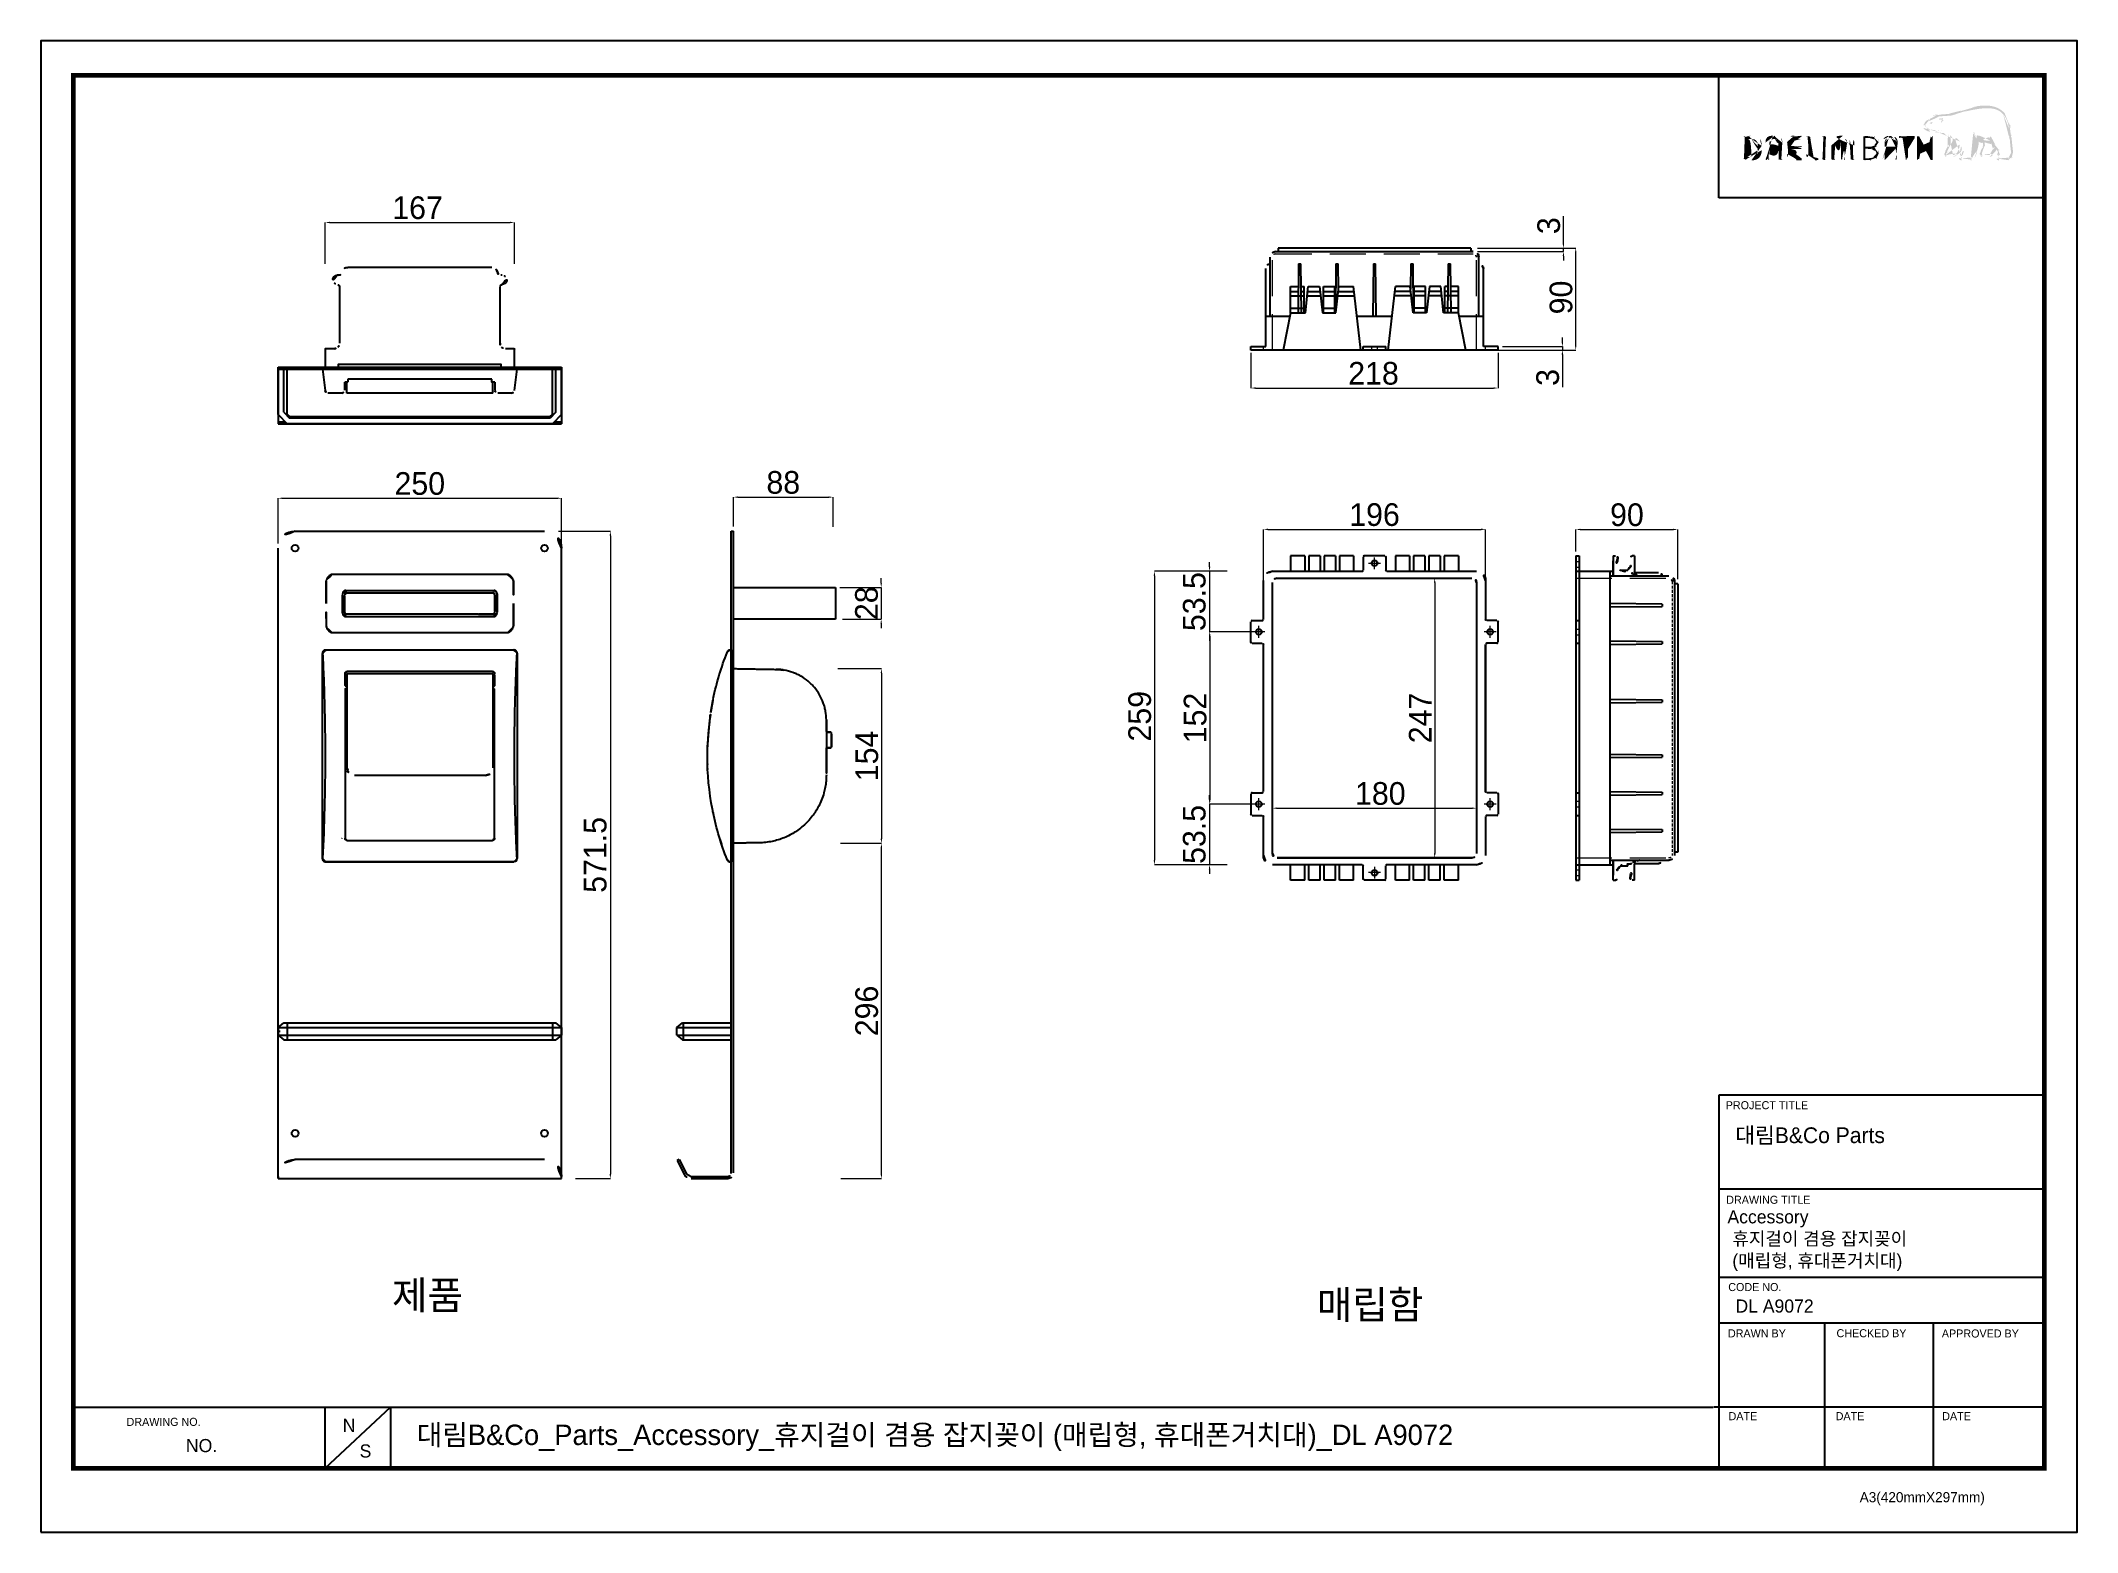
# Model space of a CAD drawing. Extents: x 16296660632 to 16296677083, y -37409619871 to -37409616479.
# Drawn here: x 16296675286 to 16296677083, y -37409617796 to -37409616479 of the extents above; entities outside this region: 1.
import ezdxf

# ---------------------------------------------------------------- set-up
doc = ezdxf.new("R2010")
doc.units = 0
doc.header["$LTSCALE"] = 10
doc.header["$MEASUREMENT"] = 0
doc.header["$PDMODE"] = 3
doc.header["$PDSIZE"] = -10
for name, pattern in [('CENTER2', [28.575, 19.05, -3.175, 3.175, -3.175]), ('HIDDEN', [0.375, 0.25, -0.125]), ('HIDDEN2', [4.7625, 3.175, -1.5875])]:
    doc.linetypes.add(name, pattern=pattern)
doc.layers.get('0').update_dxf_attribs({"linetype": 'CONTINUOUS'})
doc.layers.get('DEFPOINTS').update_dxf_attribs({"linetype": 'CONTINUOUS'})
for name, color, linetype in [('BODY', 7, 'CONTINUOUS'), ('MAKE2D HIDDEN LINES', 255, 'CONTINUOUS'), ('MAKE2D HIDDEN LINES - TANGENT', 255, 'CONTINUOUS'), ('MAKE2D VISIBLE LINES', 7, 'CONTINUOUS'), ('MAKE2D VISIBLE LINES - TANGENT', 7, 'CONTINUOUS')]:
    doc.layers.add(name, color=color, linetype=linetype)
doc.styles.add('Daelim Dimension', font='\x7f\x7f\x7f\x7f.TTF')
doc.dimstyles.new('DEFAULT', dxfattribs={"dimscale": 2, "dimtxt": 2, "dimasz": 2, "dimexe": 0, "dimexo": 2, "dimgap": 1, "dimtad": 1, "dimdec": 1, "dimzin": 9, "dimdsep": 46, "dimtxsty": 'Daelim Dimension', "dimcen": 0.5, "dimclrd": 252, "dimclre": 252, "dimclrt": 3, "dimadec": 1, "dimazin": 0, "dimtfac": 1, "dimtdec": 1, "dimtix": 1, "dimtmove": 0, "dimatfit": 3, "dimfxl": 0, "dimtolj": 1, "dimtzin": 1, "dimlwd": 9, "dimlwe": 9, "dimarcsym": 0})

msp = doc.modelspace()

# ---------------------------------------------------------------- texts
at = {"color": 5, "ltscale": 40, "style": 'Daelim Dimension'}
for s, height, p in [('PROJECT TITLE', 7.0904711, (16296676772.83312, -37409617422.372169)), ('DRAWING TITLE', 7.0904711, (16296676773.28771, -37409617505.823196)), ('CODE NO.', 7.0904711, (16296676775.065821, -37409617582.887878)), ('DRAWN BY', 7.0904711, (16296676774.78776, -37409617623.759064)), ('CHECKED BY', 7.0904711, (16296676870.587839, -37409617623.633293)), ('APPROVED BY', 7.0904711, (16296676963.498791, -37409617623.862328)), ('DRAWING NO.', 7.0904711, (16296675361.957899, -37409617701.862473)), ('DATE', 7.0904711, (16296676775.341591, -37409617696.83831)), ('DATE', 7.0904711, (16296676869.83386, -37409617696.83831)), ('DATE', 7.0904711, (16296676963.824841, -37409617696.83831)), ('A3(420mmX297mm)', 8.94894486, (16296676891.03145, -37409617769.270477))]:
    msp.add_text(s, height=height, dxfattribs=at).set_placement(p)
at = {"attachment_point": 1, "style": 'Daelim Dimension'}
for s, insert, char_height, width in [('대림B&Co Parts', (16296676781.26688, -37409617438.385193), 13.89936218, 223.39420164), (' Accessory\\P  휴지걸이 겸용 잡지꽂이\\P  (매립형, 휴대폰거치대)', (16296676770.03409, -37409617511.533501), 11.60338103, 195.27303765), ('DL A9072', (16296676781.389521, -37409617590.289673), 11.603381, 195.27303765), ('N', (16296675552.640699, -37409617695.633217), 11.603381, 16.19377715), ('NO.', (16296675414.316139, -37409617713.45929), 11.603381, 72.7920874), ('S', (16296675567.561649, -37409617718.203171), 11.603381, 16.19377715)]:
    msp.add_mtext(s, dxfattribs=dict(at, insert=insert, char_height=char_height, width=width))
at = {"lineweight": 5, "char_height": 25, "width": 300.52473528, "attachment_point": 1, "style": 'Daelim Dimension'}
for s, insert in [('제품', (16296675596.107651, -37409617574.087761)), (' 매립함', (16296676402.692011, -37409617582.43737))]:
    msp.add_mtext(s, dxfattribs=dict(at, insert=insert))
at = {"color": 2, "insert": (16296675617.896179, -37409617700.758018), "char_height": 18, "width": 1416.23257169, "attachment_point": 1, "style": 'Daelim Dimension'}
msp.add_mtext('대림B&Co_Parts_Accessory_휴지걸이 겸용 잡지꽂이 (매립형, 휴대폰거치대)_DL A9072', dxfattribs=at)

# ---------------------------------------------------------------- blocks, each defined once
blk = doc.blocks.new('*D1')
at = {"layer": 'BODY', "color": 5, "lineweight": 9, "ltscale": 0.7}
for p, q in [((16296675537.06708, -37409616676.256416), (16296675537.06708, -37409616639.701263)), ((16296675541.06708, -37409616639.701263), (16296675700.26708, -37409616639.701263)), ((16296675704.26708, -37409616676.256416), (16296675704.26708, -37409616639.701263))]:
    blk.add_line(p, q, dxfattribs=at)
at = {"layer": 'BODY', "color": 5, "ltscale": 0.7}
for points in [[(16296675541.06708, -37409616639.034599), (16296675541.06708, -37409616640.367928), (16296675537.06708, -37409616639.701263)], [(16296675700.26708, -37409616639.034599), (16296675700.26708, -37409616640.367928), (16296675704.26708, -37409616639.701263)]]:
    blk.add_solid(points, dxfattribs=at)
at = {"layer": 'DEFPOINTS', "color": 0, "ltscale": 0.7}
for p in [(16296675704.26708, -37409616639.701263), (16296675537.06708, -37409616680.256416), (16296675704.26708, -37409616680.256416)]:
    blk.add_point(p, dxfattribs=at)
at = {"layer": 'BODY', "color": 7, "lineweight": 5, "ltscale": 0.7, "insert": (16296675618.668329, -37409616626.814293), "char_height": 20, "attachment_point": 5, "style": 'Daelim Dimension'}
blk.add_mtext('\\A1;167', dxfattribs=at)
blk = doc.blocks.new('t')
at = {"layer": 'MAKE2D VISIBLE LINES'}
for p, q in [((7041.1, -3407.8), (6913.9, -3407.8)), ((6906, -3414.8), (6904.7, -3414.8)), ((6906.7, -3424.8), (6906.7, -3474.8)), ((7048.3, -3474.8), (7048.3, -3424.8)), ((7050.3, -3414.8), (7049, -3414.8)), ((6901.9, -3479.6), (6894.3, -3479.6)), ((7060.7, -3479.6), (7053.1, -3479.6))]:
    blk.add_line(p, q, dxfattribs=at)
blk.add_lwpolyline([(6893.9, -3480), (6893.9, -3495.8), (6905.9, -3495.8), (6905.9, -3493.3), (7049.1, -3493.3), (7049.1, -3495.8), (7061.1, -3495.8), (7061.1, -3480)], dxfattribs=at)
for centre, radius, start, end in [((6906, -3411.8), 3, 270.0003, 352.8189), ((6913.9, -3412.8), 5, 90.0023, 172.8169), ((7041.1, -3412.8), 5, 7.1808, 90), ((7049, -3411.8), 3, 187.1772, 269.9993), ((6904.7, -3418.8), 4, 89.9978, 225.0011), ((6904.7, -3418.8), 4, 224.9981, 270.0052), ((6904.7, -3424.8), 2, 359.9948, 90.0052), ((7050.3, -3424.8), 2, 89.9948, 180.0052), ((7050.3, -3418.8), 4, 44.9944, 90.0089), ((7050.3, -3418.8), 4, 269.9978, 45.0011), ((6894.3, -3480), 0.4, 90.0001, 180), ((6901.9, -3474.8), 4.8, 270, 314.9948), ((6901.9, -3474.8), 4.8, 315, 0.0052), ((7053.1, -3474.8), 4.8, 180, 224.9948), ((7053.1, -3474.8), 4.8, 225, 270.0052), ((7060.7, -3480), 0.4, 359.9994, 90.0001)]:
    blk.add_arc(centre, radius, start, end, dxfattribs=at)
blk = doc.blocks.new('*D10')
at = {"layer": 'BODY', "color": 5, "lineweight": 9, "ltscale": 0.7}
for p, q in [((16296675495.667101, -37409616923.184898), (16296675495.667101, -37409616883.103287)), ((16296675499.667101, -37409616883.103287), (16296675741.667101, -37409616883.103287)), ((16296675745.667101, -37409616923.184898), (16296675745.667101, -37409616883.103287))]:
    blk.add_line(p, q, dxfattribs=at)
at = {"layer": 'BODY', "color": 5, "ltscale": 0.7}
for points in [[(16296675499.667101, -37409616882.43663), (16296675499.667101, -37409616883.769958), (16296675495.667101, -37409616883.103287)], [(16296675741.667101, -37409616882.43663), (16296675741.667101, -37409616883.769958), (16296675745.667101, -37409616883.103287)]]:
    blk.add_solid(points, dxfattribs=at)
at = {"layer": 'DEFPOINTS', "color": 0, "ltscale": 0.7}
for p in [(16296675745.667101, -37409616883.103287), (16296675495.667101, -37409616927.184898), (16296675745.667101, -37409616927.184898)]:
    blk.add_point(p, dxfattribs=at)
at = {"layer": 'BODY', "color": 7, "ltscale": 0.7, "insert": (16296675620.667101, -37409616870.216316), "char_height": 20, "attachment_point": 5, "style": 'Daelim Dimension'}
blk.add_mtext('\\A1;250', dxfattribs=at)
blk = doc.blocks.new('*D2')
at = {"layer": 'BODY', "color": 5, "lineweight": 9, "ltscale": 0.7}
for p, q in [((16296675742.93576, -37409616912.1849), (16296675788.76351, -37409616912.1849)), ((16296675788.76351, -37409616916.1849), (16296675788.76351, -37409617479.65118)), ((16296675757.93576, -37409617483.65118), (16296675788.76351, -37409617483.65118))]:
    blk.add_line(p, q, dxfattribs=at)
at = {"layer": 'BODY', "color": 5, "ltscale": 0.7}
for points in [[(16296675788.09684, -37409616916.1849), (16296675789.43017, -37409616916.1849), (16296675788.76351, -37409616912.1849)], [(16296675788.09684, -37409617479.65118), (16296675789.43017, -37409617479.65118), (16296675788.76351, -37409617483.65118)]]:
    blk.add_solid(points, dxfattribs=at)
at = {"layer": 'DEFPOINTS', "color": 0, "ltscale": 0.7}
for p in [(16296675738.93576, -37409616912.1849), (16296675753.93576, -37409617483.65118), (16296675788.76351, -37409617483.65118)]:
    blk.add_point(p, dxfattribs=at)
at = {"layer": 'BODY', "color": 7, "ltscale": 0.7, "insert": (16296675775.47596, -37409617197.91804), "char_height": 20, "attachment_point": 5, "rotation": 90, "style": 'Daelim Dimension'}
blk.add_mtext('\\A1;571.5', dxfattribs=at)
blk = doc.blocks.new('*D3')
at = {"layer": 'BODY', "color": 5, "lineweight": 9, "ltscale": 0.7}
for p, q in [((16296675989.526899, -37409617033.484894), (16296676027.911831, -37409617033.484894)), ((16296676027.911831, -37409617037.484894), (16296676027.911831, -37409617183.615067)), ((16296675992.505791, -37409617187.615067), (16296676027.911831, -37409617187.615067))]:
    blk.add_line(p, q, dxfattribs=at)
at = {"layer": 'BODY', "color": 5, "ltscale": 0.7}
for points in [[(16296676027.245171, -37409617037.484894), (16296676028.578501, -37409617037.484894), (16296676027.911831, -37409617033.484894)], [(16296676027.245171, -37409617183.615067), (16296676028.578501, -37409617183.615067), (16296676027.911831, -37409617187.615067)]]:
    blk.add_solid(points, dxfattribs=at)
at = {"layer": 'DEFPOINTS', "color": 0, "ltscale": 0.7}
for p in [(16296675985.526899, -37409617033.484894), (16296675988.505791, -37409617187.615067), (16296676027.911831, -37409617187.615067)]:
    blk.add_point(p, dxfattribs=at)
at = {"layer": 'BODY', "color": 7, "lineweight": 5, "ltscale": 0.7, "insert": (16296676015.139311, -37409617110.549988), "char_height": 20, "attachment_point": 5, "rotation": 90, "style": 'Daelim Dimension'}
blk.add_mtext('\\A1;154', dxfattribs=at)
blk = doc.blocks.new('*D4')
at = {"layer": 'BODY', "color": 5, "lineweight": 9, "ltscale": 0.7}
for p, q in [((16296675991.83773, -37409617187.615067), (16296676027.911831, -37409617187.615067)), ((16296676027.911831, -37409617479.651176), (16296676027.911831, -37409617191.615067)), ((16296675992.105049, -37409617483.651176), (16296676027.911831, -37409617483.651176))]:
    blk.add_line(p, q, dxfattribs=at)
at = {"layer": 'BODY', "color": 5, "ltscale": 0.7}
for points in [[(16296676027.245171, -37409617191.615067), (16296676028.578501, -37409617191.615067), (16296676027.911831, -37409617187.615067)], [(16296676027.245171, -37409617479.651176), (16296676028.578501, -37409617479.651176), (16296676027.911831, -37409617483.651176)]]:
    blk.add_solid(points, dxfattribs=at)
at = {"layer": 'DEFPOINTS', "color": 0, "ltscale": 0.7}
for p in [(16296675987.83773, -37409617187.615067), (16296676027.911831, -37409617187.615067), (16296675988.105049, -37409617483.651176)]:
    blk.add_point(p, dxfattribs=at)
at = {"layer": 'BODY', "color": 7, "lineweight": 5, "ltscale": 0.7, "insert": (16296676015.02486, -37409617335.633133), "char_height": 20, "attachment_point": 5, "rotation": 90, "style": 'Daelim Dimension'}
blk.add_mtext('\\A1;296', dxfattribs=at)
blk = doc.blocks.new('*D5')
at = {"layer": 'BODY', "color": 5, "lineweight": 9, "ltscale": 0.7}
for p, q in [((16296675991.340151, -37409616961.774673), (16296676027.73455, -37409616961.774673)), ((16296676027.73455, -37409616957.774673), (16296676027.73455, -37409616953.774673)), ((16296676027.73455, -37409616961.774673), (16296676027.73455, -37409616989.774673)), ((16296675993.52326, -37409616989.774673), (16296676027.73455, -37409616989.774673)), ((16296676027.73455, -37409616993.774673), (16296676027.73455, -37409616997.774673))]:
    blk.add_line(p, q, dxfattribs=at)
at = {"layer": 'BODY', "color": 5, "ltscale": 0.7}
for points in [[(16296676027.067881, -37409616957.774673), (16296676028.401211, -37409616957.774673), (16296676027.73455, -37409616961.774673)], [(16296676027.067881, -37409616993.774673), (16296676028.401211, -37409616993.774673), (16296676027.73455, -37409616989.774673)]]:
    blk.add_solid(points, dxfattribs=at)
at = {"layer": 'DEFPOINTS', "color": 0, "ltscale": 0.7}
for p in [(16296675987.340151, -37409616961.774673), (16296675989.52326, -37409616989.774673), (16296676027.73455, -37409616989.774673)]:
    blk.add_point(p, dxfattribs=at)
at = {"layer": 'BODY', "color": 7, "lineweight": 5, "ltscale": 0.7, "insert": (16296676014.84757, -37409616975.774673), "char_height": 20, "attachment_point": 5, "rotation": 90, "style": 'Daelim Dimension'}
blk.add_mtext('\\A1;28', dxfattribs=at)
blk = doc.blocks.new('*D6')
at = {"layer": 'BODY', "color": 5, "lineweight": 9, "ltscale": 0.7}
for p, q in [((16296675897.340151, -37409616908.184898), (16296675897.340151, -37409616882.132637)), ((16296675901.340151, -37409616882.132637), (16296675981.340151, -37409616882.132637)), ((16296675985.340151, -37409616908.471489), (16296675985.340151, -37409616882.132637))]:
    blk.add_line(p, q, dxfattribs=at)
at = {"layer": 'BODY', "color": 5, "ltscale": 0.7}
for points in [[(16296675901.340151, -37409616881.465973), (16296675901.340151, -37409616882.799301), (16296675897.340151, -37409616882.132637)], [(16296675981.340151, -37409616881.465973), (16296675981.340151, -37409616882.799301), (16296675985.340151, -37409616882.132637)]]:
    blk.add_solid(points, dxfattribs=at)
at = {"layer": 'DEFPOINTS', "color": 0, "ltscale": 0.7}
for p in [(16296675985.340151, -37409616882.132637), (16296675897.340151, -37409616912.184898), (16296675985.340151, -37409616912.471489)]:
    blk.add_point(p, dxfattribs=at)
at = {"layer": 'BODY', "color": 7, "ltscale": 0.7, "insert": (16296675941.340151, -37409616869.245659), "char_height": 20, "attachment_point": 5, "style": 'Daelim Dimension'}
blk.add_mtext('\\A1;88', dxfattribs=at)
blk = doc.blocks.new('*D11')
at = {"color": 5, "lineweight": 9}
for p, q in [((16296676640.662689, -37409616930.066772), (16296676640.662689, -37409616910.659973)), ((16296676644.662689, -37409616910.659973), (16296676726.662689, -37409616910.659973)), ((16296676730.662689, -37409616954.566772), (16296676730.662689, -37409616910.659973))]:
    blk.add_line(p, q, dxfattribs=at)
at = {"color": 5}
for points in [[(16296676644.662689, -37409616909.993301), (16296676644.662689, -37409616911.32663), (16296676640.662689, -37409616910.659973)], [(16296676726.662689, -37409616909.993301), (16296676726.662689, -37409616911.32663), (16296676730.662689, -37409616910.659973)]]:
    blk.add_solid(points, dxfattribs=at)
at = {"layer": 'DEFPOINTS', "color": 0}
for p in [(16296676730.662689, -37409616910.659973), (16296676640.662689, -37409616934.066772), (16296676730.662689, -37409616958.566772)]:
    blk.add_point(p, dxfattribs=at)
at = {"color": 7, "lineweight": 5, "insert": (16296676685.662689, -37409616897.772987), "char_height": 20, "attachment_point": 5, "style": 'Daelim Dimension'}
blk.add_mtext('\\A1;90', dxfattribs=at)
blk = doc.blocks.new('*D7')
at = {"color": 5, "lineweight": 9}
for p, q in [((16296676556.38513, -37409616662.31015), (16296676640.49041, -37409616662.31015)), ((16296676640.49041, -37409616748.31015), (16296676640.49041, -37409616666.31015)), ((16296676561.38513, -37409616752.31015), (16296676640.49041, -37409616752.31015))]:
    blk.add_line(p, q, dxfattribs=at)
at = {"color": 5}
for points in [[(16296676639.82375, -37409616666.31015), (16296676641.15708, -37409616666.31015), (16296676640.49041, -37409616662.31015)], [(16296676639.82375, -37409616748.31015), (16296676641.15708, -37409616748.31015), (16296676640.49041, -37409616752.31015)]]:
    blk.add_solid(points, dxfattribs=at)
at = {"layer": 'DEFPOINTS', "color": 0}
for p in [(16296676552.38513, -37409616662.31015), (16296676640.49041, -37409616662.31015), (16296676557.38513, -37409616752.31015)]:
    blk.add_point(p, dxfattribs=at)
at = {"color": 7, "lineweight": 5, "insert": (16296676627.603439, -37409616705.900726), "char_height": 20, "attachment_point": 5, "rotation": 90, "style": 'Daelim Dimension'}
blk.add_mtext('\\A1;90', dxfattribs=at)
blk = doc.blocks.new('*D12')
at = {"color": 5, "lineweight": 9}
for p, q in [((16296676628.71903, -37409616745.31015), (16296676628.71903, -37409616741.31015)), ((16296676575.97426, -37409616749.31015), (16296676628.71903, -37409616749.31015)), ((16296676575.97426, -37409616752.31015), (16296676628.71903, -37409616752.31015)), ((16296676628.71903, -37409616749.31015), (16296676628.71903, -37409616752.31015)), ((16296676628.71903, -37409616756.31015), (16296676628.71903, -37409616785.009918))]:
    blk.add_line(p, q, dxfattribs=at)
at = {"color": 5}
for points in [[(16296676628.052361, -37409616745.31015), (16296676629.385691, -37409616745.31015), (16296676628.71903, -37409616749.31015)], [(16296676628.052361, -37409616756.31015), (16296676629.385691, -37409616756.31015), (16296676628.71903, -37409616752.31015)]]:
    blk.add_solid(points, dxfattribs=at)
at = {"layer": 'DEFPOINTS', "color": 0}
for p in [(16296676571.97426, -37409616749.31015), (16296676571.97426, -37409616752.31015), (16296676628.71903, -37409616749.31015)]:
    blk.add_point(p, dxfattribs=at)
at = {"color": 7, "lineweight": 5, "insert": (16296676615.817751, -37409616776.486313), "char_height": 20, "attachment_point": 5, "rotation": 90, "style": 'Daelim Dimension'}
blk.add_mtext('\\A1;3', dxfattribs=at)
blk = doc.blocks.new('*D13')
at = {"color": 5, "lineweight": 9}
for p, q in [((16296676629.624519, -37409616658.31015), (16296676629.624519, -37409616634.03112)), ((16296676553.921631, -37409616662.31015), (16296676629.624519, -37409616662.31015)), ((16296676553.921631, -37409616665.31015), (16296676629.624519, -37409616665.31015)), ((16296676629.624519, -37409616665.31015), (16296676629.624519, -37409616662.31015)), ((16296676629.624519, -37409616669.31015), (16296676629.624519, -37409616673.31015))]:
    blk.add_line(p, q, dxfattribs=at)
at = {"color": 5}
for points in [[(16296676628.95785, -37409616658.31015), (16296676630.29118, -37409616658.31015), (16296676629.624519, -37409616662.31015)], [(16296676628.95785, -37409616669.31015), (16296676630.29118, -37409616669.31015), (16296676629.624519, -37409616665.31015)]]:
    blk.add_solid(points, dxfattribs=at)
at = {"layer": 'DEFPOINTS', "color": 0}
for p in [(16296676549.921631, -37409616662.31015), (16296676549.921631, -37409616665.31015), (16296676629.624519, -37409616662.31015)]:
    blk.add_point(p, dxfattribs=at)
at = {"color": 7, "lineweight": 5, "insert": (16296676616.72324, -37409616642.554733), "char_height": 20, "attachment_point": 5, "rotation": 90, "style": 'Daelim Dimension'}
blk.add_mtext('\\A1;3', dxfattribs=at)
blk = doc.blocks.new('*D14')
at = {"color": 5, "lineweight": 9}
for p, q in [((16296676526.61335, -37409616953.56677), (16296676516.07177, -37409616953.56677)), ((16296676516.07177, -37409616957.56677), (16296676516.07177, -37409617196.56677)), ((16296676526.61335, -37409617200.56677), (16296676516.07177, -37409617200.56677))]:
    blk.add_line(p, q, dxfattribs=at)
at = {"color": 5}
for points in [[(16296676515.4051, -37409616957.56677), (16296676516.73844, -37409616957.56677), (16296676516.07177, -37409616953.56677)], [(16296676515.4051, -37409617196.56677), (16296676516.73844, -37409617196.56677), (16296676516.07177, -37409617200.56677)]]:
    blk.add_solid(points, dxfattribs=at)
at = {"layer": 'DEFPOINTS', "color": 0}
for p in [(16296676530.61335, -37409616953.56677), (16296676516.07177, -37409617200.56677), (16296676530.61335, -37409617200.56677)]:
    blk.add_point(p, dxfattribs=at)
at = {"color": 7, "lineweight": 5, "insert": (16296676503.28494, -37409617077.06677), "char_height": 20, "attachment_point": 5, "rotation": 90, "style": 'Daelim Dimension'}
blk.add_mtext('\\A1;247', dxfattribs=at)
blk = doc.blocks.new('*D15')
at = {"color": 5, "lineweight": 9}
for p, q in [((16296676372.97426, -37409617119.422638), (16296676372.97426, -37409617156.680969)), ((16296676552.97426, -37409617120.089302), (16296676552.97426, -37409617156.680969)), ((16296676376.97426, -37409617156.680969), (16296676548.97426, -37409617156.680969))]:
    blk.add_line(p, q, dxfattribs=at)
at = {"color": 5}
for points in [[(16296676376.97426, -37409617156.014313), (16296676376.97426, -37409617157.347633), (16296676372.97426, -37409617156.680969)], [(16296676548.97426, -37409617156.014313), (16296676548.97426, -37409617157.347633), (16296676552.97426, -37409617156.680969)]]:
    blk.add_solid(points, dxfattribs=at)
at = {"layer": 'DEFPOINTS', "color": 0}
for p in [(16296676372.97426, -37409617115.422638), (16296676552.97426, -37409617116.089302), (16296676552.97426, -37409617156.680969)]:
    blk.add_point(p, dxfattribs=at)
at = {"color": 7, "lineweight": 5, "insert": (16296676468.09086, -37409617143.793991), "char_height": 20, "attachment_point": 5, "style": 'Daelim Dimension'}
blk.add_mtext('\\A1;180', dxfattribs=at)
blk = doc.blocks.new('*D16')
at = {"color": 5, "lineweight": 9}
for p, q in [((16296676353.97426, -37409616754.81015), (16296676353.97426, -37409616785.837479)), ((16296676571.97426, -37409616754.81015), (16296676571.97426, -37409616785.837479)), ((16296676357.97426, -37409616785.837479), (16296676567.97426, -37409616785.837479))]:
    blk.add_line(p, q, dxfattribs=at)
at = {"color": 5}
for points in [[(16296676357.97426, -37409616785.170807), (16296676357.97426, -37409616786.504143), (16296676353.97426, -37409616785.837479)], [(16296676567.97426, -37409616785.170807), (16296676567.97426, -37409616786.504143), (16296676571.97426, -37409616785.837479)]]:
    blk.add_solid(points, dxfattribs=at)
at = {"layer": 'DEFPOINTS', "color": 0}
for p in [(16296676353.97426, -37409616750.81015), (16296676571.97426, -37409616750.81015), (16296676571.97426, -37409616785.837479)]:
    blk.add_point(p, dxfattribs=at)
at = {"color": 7, "lineweight": 5, "insert": (16296676462.10861, -37409616772.9505), "char_height": 20, "attachment_point": 5, "style": 'Daelim Dimension'}
blk.add_mtext('\\A1;218', dxfattribs=at)
blk = doc.blocks.new('*D8')
at = {"color": 5, "lineweight": 9}
for p, q in [((16296676332.95879, -37409616947.56677), (16296676268.77925, -37409616947.56677)), ((16296676268.77925, -37409616951.56677), (16296676268.77925, -37409617202.56677)), ((16296676332.95879, -37409617206.56677), (16296676268.77925, -37409617206.56677))]:
    blk.add_line(p, q, dxfattribs=at)
at = {"color": 5}
for points in [[(16296676268.11259, -37409616951.56677), (16296676269.44592, -37409616951.56677), (16296676268.77925, -37409616947.56677)], [(16296676268.11259, -37409617202.56677), (16296676269.44592, -37409617202.56677), (16296676268.77925, -37409617206.56677)]]:
    blk.add_solid(points, dxfattribs=at)
at = {"layer": 'DEFPOINTS', "color": 0}
for p in [(16296676336.95879, -37409616947.56677), (16296676268.77925, -37409617206.56677), (16296676336.95879, -37409617206.56677)]:
    blk.add_point(p, dxfattribs=at)
at = {"color": 7, "lineweight": 5, "insert": (16296676255.89227, -37409617075.5233), "char_height": 20, "attachment_point": 5, "rotation": 90, "style": 'Daelim Dimension'}
blk.add_mtext('\\A1;259', dxfattribs=at)
blk = doc.blocks.new('*D17')
at = {"color": 5, "lineweight": 9}
for p, q in [((16296676317.42886, -37409616943.56677), (16296676317.42886, -37409616939.56677)), ((16296676332.95879, -37409616947.56677), (16296676317.42886, -37409616947.56677)), ((16296676317.42886, -37409616947.56677), (16296676317.42886, -37409617001.06677)), ((16296676356.97426, -37409617001.06677), (16296676317.42886, -37409617001.06677)), ((16296676317.42886, -37409617005.06677), (16296676317.42886, -37409617009.06677))]:
    blk.add_line(p, q, dxfattribs=at)
at = {"color": 5}
for points in [[(16296676316.7622, -37409616943.56677), (16296676318.09553, -37409616943.56677), (16296676317.42886, -37409616947.56677)], [(16296676316.7622, -37409617005.06677), (16296676318.09553, -37409617005.06677), (16296676317.42886, -37409617001.06677)]]:
    blk.add_solid(points, dxfattribs=at)
at = {"layer": 'DEFPOINTS', "color": 0}
for p in [(16296676336.95879, -37409616947.56677), (16296676317.42886, -37409617001.06677), (16296676360.97426, -37409617001.06677)]:
    blk.add_point(p, dxfattribs=at)
at = {"color": 7, "lineweight": 5, "insert": (16296676304.02687, -37409616974.31677), "char_height": 20, "attachment_point": 5, "rotation": 90, "style": 'Daelim Dimension'}
blk.add_mtext('\\A1;53.5', dxfattribs=at)
blk = doc.blocks.new('*D9')
at = {"color": 5, "lineweight": 9}
for p, q in [((16296676317.42886, -37409617149.06677), (16296676317.42886, -37409617145.06677)), ((16296676356.97426, -37409617153.06677), (16296676317.42886, -37409617153.06677)), ((16296676317.42886, -37409617153.06677), (16296676317.42886, -37409617206.56677)), ((16296676332.02129, -37409617206.56677), (16296676317.42886, -37409617206.56677)), ((16296676317.42886, -37409617210.56677), (16296676317.42886, -37409617214.56677))]:
    blk.add_line(p, q, dxfattribs=at)
at = {"color": 5}
for points in [[(16296676316.7622, -37409617149.06677), (16296676318.09553, -37409617149.06677), (16296676317.42886, -37409617153.06677)], [(16296676316.7622, -37409617210.56677), (16296676318.09553, -37409617210.56677), (16296676317.42886, -37409617206.56677)]]:
    blk.add_solid(points, dxfattribs=at)
at = {"layer": 'DEFPOINTS', "color": 0}
for p in [(16296676360.97426, -37409617153.06677), (16296676317.42886, -37409617206.56677), (16296676336.02129, -37409617206.56677)]:
    blk.add_point(p, dxfattribs=at)
at = {"color": 7, "lineweight": 5, "insert": (16296676304.02687, -37409617179.81677), "char_height": 20, "attachment_point": 5, "rotation": 90, "style": 'Daelim Dimension'}
blk.add_mtext('\\A1;53.5', dxfattribs=at)
blk = doc.blocks.new('*D18')
at = {"color": 5, "lineweight": 9}
for p, q in [((16296676364.97426, -37409616959.713287), (16296676364.97426, -37409616910.554352)), ((16296676368.97426, -37409616910.554352), (16296676556.97426, -37409616910.554352)), ((16296676560.97426, -37409616959.713287), (16296676560.97426, -37409616910.554352))]:
    blk.add_line(p, q, dxfattribs=at)
at = {"color": 5}
for points in [[(16296676368.97426, -37409616909.887688), (16296676368.97426, -37409616911.221024), (16296676364.97426, -37409616910.554352)], [(16296676556.97426, -37409616909.887688), (16296676556.97426, -37409616911.221024), (16296676560.97426, -37409616910.554352)]]:
    blk.add_solid(points, dxfattribs=at)
at = {"layer": 'DEFPOINTS', "color": 0}
for p in [(16296676560.97426, -37409616910.554352), (16296676364.97426, -37409616963.713287), (16296676560.97426, -37409616963.713287)]:
    blk.add_point(p, dxfattribs=at)
at = {"color": 7, "lineweight": 5, "insert": (16296676462.97426, -37409616897.667374), "char_height": 20, "attachment_point": 5, "style": 'Daelim Dimension'}
blk.add_mtext('\\A1;196', dxfattribs=at)
blk = doc.blocks.new('*D19')
at = {"color": 5, "lineweight": 9}
for p, q in [((16296676356.97426, -37409617001.06677), (16296676317.67886, -37409617001.06677)), ((16296676317.67886, -37409617005.06677), (16296676317.67886, -37409617149.06677)), ((16296676356.97426, -37409617153.06677), (16296676317.67886, -37409617153.06677))]:
    blk.add_line(p, q, dxfattribs=at)
at = {"color": 5}
for points in [[(16296676317.0122, -37409617005.06677), (16296676318.34553, -37409617005.06677), (16296676317.67886, -37409617001.06677)], [(16296676317.0122, -37409617149.06677), (16296676318.34553, -37409617149.06677), (16296676317.67886, -37409617153.06677)]]:
    blk.add_solid(points, dxfattribs=at)
at = {"layer": 'DEFPOINTS', "color": 0}
for p in [(16296676360.97426, -37409617001.06677), (16296676317.67886, -37409617153.06677), (16296676360.97426, -37409617153.06677)]:
    blk.add_point(p, dxfattribs=at)
at = {"color": 7, "lineweight": 5, "insert": (16296676304.79189, -37409617077.06677), "char_height": 20, "attachment_point": 5, "rotation": 90, "style": 'Daelim Dimension'}
blk.add_mtext('\\A1;152', dxfattribs=at)

# ---------------------------------------------------------------- dimensions: what is measured, and where the dimension line sits
at = {"color": 5, "lineweight": 5}
for base, p1, p2, picture, middle in [((16296676629.624519, -37409616662.31015), (16296676549.921631, -37409616665.31015), (16296676549.921631, -37409616662.31015), '*D13', (16296676629.624519, -37409616642.554733)), ((16296676640.49041, -37409616662.31015), (16296676557.38513, -37409616752.31015), (16296676552.38513, -37409616662.31015), '*D7', (16296676640.490419, -37409616705.900726)), ((16296676628.71903, -37409616749.31015), (16296676571.97426, -37409616752.31015), (16296676571.97426, -37409616749.31015), '*D12', (16296676628.71903, -37409616776.486313)), ((16296676268.779249, -37409617206.566772), (16296676336.95879, -37409616947.566772), (16296676336.95879, -37409617206.566772), '*D8', (16296676268.779261, -37409617075.5233))]:
    dim = msp.add_linear_dim(base=base, p1=p1, p2=p2, angle=90, dimstyle='DEFAULT', override={"dimtxt": 10, "dimclrd": 5, "dimclre": 5, "dimclrt": 7}, dxfattribs=at)
    dim.commit()
    dim.dimension.update_dxf_attribs({"geometry": picture, "text_midpoint": middle, "dimtype": 160})
dim = msp.add_linear_dim(base=(16296676571.97426, -37409616785.837479), p1=(16296676353.97426, -37409616750.81015), p2=(16296676571.97426, -37409616750.81015), dimstyle='DEFAULT', override={"dimtxt": 10, "dimclrd": 5, "dimclre": 5, "dimclrt": 7}, dxfattribs=at)
dim.commit()
dim.dimension.update_dxf_attribs({"geometry": '*D16', "text_midpoint": (16296676462.10861, -37409616785.837479), "dimtype": 160})
for base, p1, p2, picture, middle in [((16296676560.97426, -37409616910.554352), (16296676364.97426, -37409616963.713287), (16296676560.97426, -37409616963.713287), '*D18', (16296676462.97426, -37409616897.667374)), ((16296676730.662689, -37409616910.659973), (16296676640.662689, -37409616934.066772), (16296676730.662689, -37409616958.566772), '*D11', (16296676685.662689, -37409616897.772987))]:
    dim = msp.add_linear_dim(base=base, p1=p1, p2=p2, dimstyle='DEFAULT', override={"dimtxt": 10, "dimclrd": 5, "dimclre": 5, "dimclrt": 7}, dxfattribs=at)
    dim.commit()
    dim.dimension.update_dxf_attribs({"geometry": picture, "text_midpoint": middle})
for base, p1, p2, picture, middle in [((16296676317.42886, -37409617001.066772), (16296676336.95879, -37409616947.566772), (16296676360.97426, -37409617001.066772), '*D17', (16296676304.026871, -37409616974.316772)), ((16296676317.67886, -37409617153.066772), (16296676360.97426, -37409617001.066772), (16296676360.97426, -37409617153.066772), '*D19', (16296676304.791889, -37409617077.066772)), ((16296676317.42886, -37409617206.566772), (16296676360.97426, -37409617153.066772), (16296676336.02129, -37409617206.566772), '*D9', (16296676304.026871, -37409617179.816772))]:
    dim = msp.add_linear_dim(base=base, p1=p1, p2=p2, angle=90, dimstyle='DEFAULT', override={"dimtxt": 10, "dimclrd": 5, "dimclre": 5, "dimclrt": 7}, dxfattribs=at)
    dim.commit()
    dim.dimension.update_dxf_attribs({"geometry": picture, "text_midpoint": middle})
at = {"lineweight": 5}
dim = msp.add_linear_dim(base=(16296676516.07177, -37409617200.566772), p1=(16296676530.61335, -37409616953.566772), p2=(16296676530.61335, -37409617200.566772), angle=90, dimstyle='DEFAULT', override={"dimtxt": 10, "dimclrd": 5, "dimclre": 5, "dimclrt": 7}, dxfattribs=at)
dim.commit()
dim.dimension.update_dxf_attribs({"geometry": '*D14', "text_midpoint": (16296676516.071779, -37409617077.066772), "dimtype": 160})
dim = msp.add_linear_dim(base=(16296676552.97426, -37409617156.680969), p1=(16296676372.97426, -37409617115.422638), p2=(16296676552.97426, -37409617116.089302), dimstyle='DEFAULT', override={"dimtxt": 10, "dimclrd": 5, "dimclre": 5, "dimclrt": 7}, dxfattribs=at)
dim.commit()
dim.dimension.update_dxf_attribs({"geometry": '*D15', "text_midpoint": (16296676468.09086, -37409617156.680969), "dimtype": 160})
at = {"layer": 'BODY', "color": 5, "lineweight": 5, "ltscale": 0.7}
dim = msp.add_linear_dim(base=(16296675704.26708, -37409616639.701263), p1=(16296675537.06708, -37409616680.256416), p2=(16296675704.26708, -37409616680.256416), text='167', dimstyle='DEFAULT', override={"dimtxt": 10, "dimclrd": 5, "dimclre": 5, "dimclrt": 7}, dxfattribs=at)
dim.commit()
dim.dimension.update_dxf_attribs({"geometry": '*D1', "text_midpoint": (16296675618.668329, -37409616639.701263), "dimtype": 160})
at = {"layer": 'BODY', "color": 5, "ltscale": 0.7}
for base, p1, p2, picture, middle in [((16296675745.667101, -37409616883.103287), (16296675495.667101, -37409616927.184898), (16296675745.667101, -37409616927.184898), '*D10', (16296675620.667101, -37409616870.216316)), ((16296675985.340151, -37409616882.132637), (16296675897.340151, -37409616912.184898), (16296675985.340151, -37409616912.471489), '*D6', (16296675941.340151, -37409616869.245659))]:
    dim = msp.add_linear_dim(base=base, p1=p1, p2=p2, dimstyle='DEFAULT', override={"dimtxt": 10, "dimclrd": 5, "dimclre": 5, "dimclrt": 7}, dxfattribs=at)
    dim.commit()
    dim.dimension.update_dxf_attribs({"geometry": picture, "text_midpoint": middle})
dim = msp.add_linear_dim(base=(16296675788.76351, -37409617483.651176), p1=(16296675738.93576, -37409616912.184898), p2=(16296675753.93576, -37409617483.651176), angle=90, dimstyle='DEFAULT', override={"dimtxt": 10, "dimclrd": 5, "dimclre": 5, "dimclrt": 7}, dxfattribs=at)
dim.commit()
dim.dimension.update_dxf_attribs({"geometry": '*D2', "text_midpoint": (16296675788.76351, -37409617197.918037), "dimtype": 160})
at = {"layer": 'BODY', "color": 5, "lineweight": 5, "ltscale": 0.7}
dim = msp.add_linear_dim(base=(16296676027.73455, -37409616989.774673), p1=(16296675987.340151, -37409616961.774673), p2=(16296675989.52326, -37409616989.774673), angle=90, dimstyle='DEFAULT', override={"dimtxt": 10, "dimclrd": 5, "dimclre": 5, "dimclrt": 7}, dxfattribs=at)
dim.commit()
dim.dimension.update_dxf_attribs({"geometry": '*D5', "text_midpoint": (16296676014.84757, -37409616975.774673)})
for p1, p2, text, picture, middle in [((16296675985.526899, -37409617033.484894), (16296675988.505791, -37409617187.615067), '154', '*D3', (16296676015.139311, -37409617110.549988)), ((16296675988.105049, -37409617483.651176), (16296675987.83773, -37409617187.615067), '296', '*D4', (16296676015.02486, -37409617335.633133))]:
    dim = msp.add_linear_dim(base=(16296676027.911831, -37409617187.615067), p1=p1, p2=p2, angle=90, text=text, dimstyle='DEFAULT', override={"dimtxt": 10, "dimclrd": 5, "dimclre": 5, "dimclrt": 7}, dxfattribs=at)
    dim.commit()
    dim.dimension.update_dxf_attribs({"geometry": picture, "text_midpoint": middle})

# ---------------------------------------------------------------- hatches: boundary and pattern name
h = msp.add_hatch(color=5)
edge = h.paths.add_edge_path()
edge.add_spline(control_points=[(16296677018.81259, -37409616543.131203), (16296677012.360319, -37409616535.8964), (16296677002.312531, -37409616535.822456), (16296676995.006519, -37409616537.026466)], knot_values=[4, 4, 4, 4, 5, 5, 5, 5], degree=3, periodic=0)
edge.add_spline(control_points=[(16296676995.006519, -37409616537.026466), (16296676990.562719, -37409616537.762604), (16296676986.255711, -37409616539.234688), (16296676982.10198, -37409616540.641144)], knot_values=[5, 5, 5, 5, 6, 6, 6, 6], degree=3, periodic=0)
edge.add_spline(control_points=[(16296676982.10198, -37409616540.641144), (16296676978.64871, -37409616541.828667), (16296676975.04772, -37409616543.057312), (16296676971.452169, -37409616543.839882)], knot_values=[6, 6, 6, 6, 7, 7, 7, 7], degree=3, periodic=0)
edge.add_spline(control_points=[(16296676971.452169, -37409616543.839882), (16296676968.962111, -37409616544.365288), (16296676965.81534, -37409616544.378906), (16296676963.051611, -37409616544.392647)], knot_values=[7, 7, 7, 7, 8, 8, 8, 8], degree=3, periodic=0)
edge.add_spline(control_points=[(16296676963.051611, -37409616544.392647), (16296676963.05159, -37409616544.392647), (16296676960.408319, -37409616544.436409), (16296676960.408319, -37409616544.436409)], knot_values=[8.00001, 8.00001, 8.00001, 8.00001, 9, 9, 9, 9], degree=3, periodic=0)
edge.add_spline(control_points=[(16296676960.408319, -37409616544.436409), (16296676955.209311, -37409616544.562393), (16296676951.652081, -37409616546.360092), (16296676949.88439, -37409616549.777702)], knot_values=[9, 9, 9, 9, 10, 10, 10, 10], degree=3, periodic=0)
edge.add_spline(control_points=[(16296676949.88439, -37409616549.777702), (16296676949.88439, -37409616549.777702), (16296676949.79686, -37409616549.928223), (16296676949.79686, -37409616549.928223)], knot_values=[10.00001, 10.00001, 10.00001, 10.00001, 11, 11, 11, 11], degree=3, periodic=0)
edge.add_spline(control_points=[(16296676949.79686, -37409616549.928223), (16296676949.506809, -37409616550.423523), (16296676949.12372, -37409616550.855827), (16296676948.6695, -37409616551.277237)], knot_values=[11, 11, 11, 11, 12, 12, 12, 12], degree=3, periodic=0)
edge.add_spline(control_points=[(16296676948.6695, -37409616551.277237), (16296676948.193359, -37409616551.747902), (16296676947.706289, -37409616552.229477), (16296676947.36698, -37409616552.845161)], knot_values=[12, 12, 12, 12, 13, 13, 13, 13], degree=3, periodic=0)
edge.add_spline(control_points=[(16296676947.36698, -37409616552.845161), (16296676946.69385, -37409616554.013557), (16296676946.63365, -37409616555.19841), (16296676947.19735, -37409616556.279343)], knot_values=[13, 13, 13, 13, 14, 14, 14, 14], degree=3, periodic=0)
edge.add_spline(control_points=[(16296676947.19735, -37409616556.279343), (16296676948.31378, -37409616558.369873), (16296676951.455059, -37409616559.486237), (16296676953.33217, -37409616559.625832), (16296676953.33217, -37409616559.625832), (16296676956.12874, -37409616559.795464), (16296676956.12874, -37409616559.795464)], knot_values=[14, 14, 14, 14, 15, 15, 15, 16, 16, 16, 16], degree=3, periodic=0)
edge.add_spline(control_points=[(16296676956.12874, -37409616559.795464), (16296676959.094919, -37409616559.973343), (16296676962.799879, -37409616560.184013), (16296676964.994431, -37409616560.578072)], knot_values=[16, 16, 16, 16, 17, 17, 17, 17], degree=3, periodic=0)
edge.add_spline(control_points=[(16296676964.994431, -37409616560.578072), (16296676966.389971, -37409616560.827003), (16296676967.730761, -37409616561.259354), (16296676968.978531, -37409616561.825752)], knot_values=[17, 17, 17, 17, 18, 18, 18, 18], degree=3, periodic=0)
edge.add_spline(control_points=[(16296676968.978531, -37409616561.825752), (16296676969.044201, -37409616561.962677), (16296676970.14967, -37409616566.023369), (16296676969.914351, -37409616570.502747)], knot_values=[18, 18, 18, 18, 19, 19, 19, 19], degree=3, periodic=0)
edge.add_spline(control_points=[(16296676969.914351, -37409616570.502747), (16296676969.728279, -37409616574.588089), (16296676967.91684, -37409616576.002708), (16296676966.64172, -37409616577.045326)], knot_values=[19, 19, 19, 19, 20, 20, 20, 20], degree=3, periodic=0)
edge.add_spline(control_points=[(16296676966.64172, -37409616577.045326), (16296676966.625299, -37409616577.06443), (16296676965.36655, -37409616578.038643), (16296676965.28447, -37409616579.253563)], knot_values=[20, 20, 20, 20, 21, 21, 21, 21], degree=3, periodic=0)
edge.add_spline(control_points=[(16296676965.28447, -37409616579.253563), (16296676965.218809, -37409616579.904762), (16296676965.39393, -37409616580.495842), (16296676965.78796, -37409616580.903542)], knot_values=[21, 21, 21, 21, 22, 22, 22, 22], degree=3, periodic=0)
edge.add_spline(control_points=[(16296676965.78796, -37409616580.903542), (16296676966.22032, -37409616581.376892), (16296676966.8606, -37409616581.598518), (16296676967.70339, -37409616581.598518), (16296676967.70339, -37409616581.598518), (16296676973.340231, -37409616581.598518), (16296676973.340231, -37409616581.598518)], knot_values=[22, 22, 22, 22, 23, 23, 23, 24, 24, 24, 24], degree=3, periodic=0)
edge.add_spline(control_points=[(16296676973.340231, -37409616581.598518), (16296676977.96463, -37409616581.598518), (16296676979.923849, -37409616576.199768), (16296676980.41094, -37409616572.429123)], knot_values=[24, 24, 24, 24, 25, 25, 25, 25], degree=3, periodic=0)
edge.add_spline(control_points=[(16296676980.41094, -37409616572.429123), (16296676981.779091, -37409616575.129936), (16296676981.746241, -37409616578.180847), (16296676980.011431, -37409616580.112732)], knot_values=[25, 25, 25, 25, 26, 26, 26, 26], degree=3, periodic=0)
edge.add_spline(control_points=[(16296676980.011431, -37409616580.112732), (16296676980.011379, -37409616580.112732), (16296676978.506451, -37409616581.50827), (16296676978.67609, -37409616582.846283)], knot_values=[26.00001, 26.00001, 26.00001, 26.00001, 27, 27, 27, 27], degree=3, periodic=0)
edge.add_spline(control_points=[(16296676978.67609, -37409616582.846283), (16296676978.818359, -37409616584.258293), (16296676979.98954, -37409616584.819199), (16296676980.9363, -37409616584.819199), (16296676980.9363, -37409616584.819199), (16296676988.975639, -37409616584.819199), (16296676988.975639, -37409616584.819199)], knot_values=[27, 27, 27, 27, 28, 28, 28, 29, 29, 29, 29], degree=3, periodic=0)
edge.add_spline(control_points=[(16296676988.975639, -37409616584.819199), (16296676990.39304, -37409616584.819199), (16296676991.520411, -37409616584.173424), (16296676992.27018, -37409616582.944801)], knot_values=[29, 29, 29, 29, 30, 30, 30, 30], degree=3, periodic=0)
edge.add_spline(control_points=[(16296676992.27018, -37409616582.944801), (16296676995.553789, -37409616577.540627), (16296676995.717951, -37409616572.212936), (16296676995.006519, -37409616568.067337)], knot_values=[30, 30, 30, 30, 31, 31, 31, 31], degree=3, periodic=0)
edge.add_spline(control_points=[(16296676995.006519, -37409616568.067337), (16296676995.980671, -37409616568.264381), (16296676997.622431, -37409616568.565353), (16296676999.619961, -37409616568.78154)], knot_values=[31, 31, 31, 31, 32, 32, 32, 32], degree=3, periodic=0)
edge.add_spline(control_points=[(16296676999.619961, -37409616568.78154), (16296676999.745831, -37409616569.353447), (16296676999.970221, -37409616570.60952), (16296676999.970221, -37409616570.60952)], knot_values=[32, 32, 32, 32, 33, 33, 33, 33], degree=3, periodic=0)
edge.add_spline(control_points=[(16296676999.970221, -37409616570.60952), (16296677000.013969, -37409616571.093803), (16296677000.013969, -37409616571.523407), (16296677000.013969, -37409616571.928413)], knot_values=[33, 33, 33, 33, 34, 34, 34, 34], degree=3, periodic=0)
edge.add_spline(control_points=[(16296677000.013969, -37409616571.928413), (16296677000.013969, -37409616575.045082), (16296676998.63488, -37409616576.391273), (16296676997.857771, -37409616577.152008)], knot_values=[34, 34, 34, 34, 35, 35, 35, 35], degree=3, periodic=0)
edge.add_spline(control_points=[(16296676997.857771, -37409616577.152008), (16296676997.830391, -37409616577.157448), (16296676996.779619, -37409616578.227402), (16296676996.65926, -37409616579.127678)], knot_values=[35, 35, 35, 35, 36, 36, 36, 36], degree=3, periodic=0)
edge.add_spline(control_points=[(16296676996.65926, -37409616579.127678), (16296676996.65926, -37409616579.127678), (16296676996.434891, -37409616580.060783), (16296676997.23937, -37409616580.88163)], knot_values=[36.00001, 36.00001, 36.00001, 36.00001, 37, 37, 37, 37], degree=3, periodic=0)
edge.add_spline(control_points=[(16296676997.23937, -37409616580.88163), (16296676997.688089, -37409616581.349487), (16296676998.405041, -37409616581.598518), (16296676999.351789, -37409616581.598518), (16296676999.351789, -37409616581.598518), (16296677005.58518, -37409616581.598518), (16296677005.58518, -37409616581.598518)], knot_values=[37, 37, 37, 37, 38, 38, 38, 39, 39, 39, 39], degree=3, periodic=0)
edge.add_spline(control_points=[(16296677005.58518, -37409616581.598518), (16296677009.57472, -37409616581.598518), (16296677010.8006, -37409616576.670357), (16296677011.194639, -37409616574.136497)], knot_values=[39, 39, 39, 39, 40, 40, 40, 40], degree=3, periodic=0)
edge.add_spline(control_points=[(16296677011.194639, -37409616574.136497), (16296677011.911551, -37409616575.036827), (16296677012.71604, -37409616576.114899), (16296677013.2031, -37409616577.152008)], knot_values=[40, 40, 40, 40, 41, 41, 41, 41], degree=3, periodic=0)
edge.add_spline(control_points=[(16296677013.2031, -37409616577.152008), (16296677013.53146, -37409616577.852417), (16296677013.58618, -37409616578.635117), (16296677013.334459, -37409616579.371208)], knot_values=[41, 41, 41, 41, 42, 42, 42, 42], degree=3, periodic=0)
edge.add_spline(control_points=[(16296677013.334459, -37409616579.371208), (16296677012.92947, -37409616580.692772), (16296677011.254841, -37409616581.639633), (16296677011.59964, -37409616583.226677)], knot_values=[42, 42, 42, 42, 43, 43, 43, 43], degree=3, periodic=0)
edge.add_spline(control_points=[(16296677011.59964, -37409616583.226677), (16296677011.889681, -37409616584.449821), (16296677012.913059, -37409616584.819199), (16296677013.974751, -37409616584.819199), (16296677013.974751, -37409616584.819199), (16296677021.97579, -37409616584.819199), (16296677021.97579, -37409616584.819199)], knot_values=[43, 43, 43, 43, 44, 44, 44, 45, 45, 45, 45], degree=3, periodic=0)
edge.add_spline(control_points=[(16296677021.97579, -37409616584.819199), (16296677022.041479, -37409616584.819199), (16296677023.64493, -37409616584.838371), (16296677024.925541, -37409616583.470207)], knot_values=[45, 45, 45, 45, 46, 46, 46, 46], degree=3, periodic=0)
edge.add_spline(control_points=[(16296677024.925541, -37409616583.470207), (16296677026.129539, -37409616582.175911), (16296677026.58923, -37409616580.252296), (16296677026.315611, -37409616577.570679)], knot_values=[46, 46, 46, 46, 47, 47, 47, 47], degree=3, periodic=0)
edge.add_spline(control_points=[(16296677026.315611, -37409616577.570679), (16296677026.315611, -37409616577.570679), (16296677025.106159, -37409616567.098663), (16296677025.106159, -37409616567.098663)], knot_values=[0, 0, 0, 0, 1, 1, 1, 1], degree=3, periodic=0)
edge.add_spline(control_points=[(16296677025.106159, -37409616567.098663), (16296677024.662861, -37409616564.058693), (16296677024.591709, -37409616562.422333), (16296677024.5151, -37409616560.807877), (16296677024.5151, -37409616560.807877), (16296677024.225071, -37409616556.676003), (16296677024.225071, -37409616556.676003)], knot_values=[1, 1, 1, 1, 2, 2, 2, 3, 3, 3, 3], degree=3, periodic=0)
edge.add_spline(control_points=[(16296677024.225071, -37409616556.676003), (16296677023.617571, -37409616551.033752), (16296677021.78422, -37409616546.472282), (16296677018.81259, -37409616543.131203)], knot_values=[3, 3, 3, 3, 4, 4, 4, 4], degree=3, periodic=0)
edge = h.paths.add_edge_path(flags=16)
edge.add_spline(control_points=[(16296676971.78055, -37409616545.331253), (16296676975.480049, -37409616544.534988), (16296676979.108419, -37409616543.292618), (16296676982.605471, -37409616542.099693)], knot_values=[31, 31, 31, 31, 32, 32, 32, 32], degree=3, periodic=0)
edge.add_spline(control_points=[(16296676982.605471, -37409616542.099693), (16296676986.688061, -37409616540.698624), (16296676990.934839, -37409616539.253822), (16296676995.269199, -37409616538.525909)], knot_values=[32, 32, 32, 32, 33, 33, 33, 33], degree=3, periodic=0)
edge.add_spline(control_points=[(16296676995.269199, -37409616538.525909), (16296677002.192089, -37409616537.387604), (16296677011.681721, -37409616537.453293), (16296677017.641439, -37409616544.149094)], knot_values=[33, 33, 33, 33, 34, 34, 34, 34], degree=3, periodic=0)
edge.add_spline(control_points=[(16296677017.641439, -37409616544.149094), (16296677020.40514, -37409616547.249329), (16296677022.112591, -37409616551.523514), (16296677022.687229, -37409616556.83757), (16296677022.687229, -37409616556.83757), (16296677022.977289, -37409616560.881752), (16296677022.977289, -37409616560.881752)], knot_values=[34, 34, 34, 34, 35, 35, 35, 36, 36, 36, 36], degree=3, periodic=0)
edge.add_spline(control_points=[(16296677022.977289, -37409616560.881752), (16296677023.053881, -37409616562.515327), (16296677023.14694, -37409616564.203629), (16296677023.579281, -37409616567.304077), (16296677023.579281, -37409616567.304077), (16296677024.777769, -37409616577.743088), (16296677024.777769, -37409616577.743088)], knot_values=[36, 36, 36, 36, 37, 37, 37, 38, 38, 38, 38], degree=3, periodic=0)
edge.add_spline(control_points=[(16296677024.777769, -37409616577.743088), (16296677024.98575, -37409616579.910233), (16296677024.646441, -37409616581.461777), (16296677023.82008, -37409616582.400284)], knot_values=[38, 38, 38, 38, 39, 39, 39, 39], degree=3, periodic=0)
edge.add_spline(control_points=[(16296677023.82008, -37409616582.400284), (16296677023.03203, -37409616583.281372), (16296677022.041479, -37409616583.292358), (16296677021.97579, -37409616583.292358), (16296677021.97579, -37409616583.292358), (16296677014.111561, -37409616583.292358), (16296677014.111561, -37409616583.292358)], knot_values=[0, 0, 0, 0, 1, 1, 1, 2, 2, 2, 2], degree=3, periodic=0)
edge.add_spline(control_points=[(16296677014.111561, -37409616583.292358), (16296677013.6245, -37409616583.292358), (16296677013.252371, -37409616583.084389), (16296677013.252371, -37409616582.520683)], knot_values=[2, 2, 2, 2, 3, 3, 3, 3], degree=3, periodic=0)
edge.add_spline(control_points=[(16296677013.252371, -37409616582.520683), (16296677013.252371, -37409616581.697029), (16296677014.30311, -37409616581.02121), (16296677014.702641, -37409616579.962173)], knot_values=[3, 3, 3, 3, 4, 4, 4, 4], degree=3, periodic=0)
edge.add_spline(control_points=[(16296677014.702641, -37409616579.962173), (16296677015.14591, -37409616578.826668), (16296677015.096649, -37409616577.589783), (16296677014.59318, -37409616576.489822)], knot_values=[4, 4, 4, 4, 5, 5, 5, 5], degree=3, periodic=0)
edge.add_spline(control_points=[(16296677014.59318, -37409616576.489822), (16296677013.65188, -37409616574.516907), (16296677012.25633, -37409616572.954483), (16296677010.91552, -37409616571.444008)], knot_values=[5, 5, 5, 5, 6, 6, 6, 6], degree=3, periodic=0)
edge.add_spline(control_points=[(16296677010.91552, -37409616571.444008), (16296677009.000099, -37409616569.301491), (16296677006.958811, -37409616567.243713), (16296677006.827459, -37409616564.296738)], knot_values=[6, 6, 6, 6, 7, 7, 7, 7], degree=3, periodic=0)
edge.add_spline(control_points=[(16296677006.827459, -37409616564.296738), (16296677006.78915, -37409616563.875397), (16296677006.608549, -37409616563.46209), (16296677006.17622, -37409616563.475899)], knot_values=[7, 7, 7, 7, 8, 8, 8, 8], degree=3, periodic=0)
edge.add_spline(control_points=[(16296677006.17622, -37409616563.475899), (16296677005.765751, -37409616563.494972), (16296677005.475731, -37409616563.875397), (16296677005.49213, -37409616564.419861)], knot_values=[8, 8, 8, 8, 9, 9, 9, 9], degree=3, periodic=0)
edge.add_spline(control_points=[(16296677005.49213, -37409616564.419861), (16296677005.58518, -37409616565.544472), (16296677005.88068, -37409616566.567848), (16296677006.263769, -37409616567.495461)], knot_values=[9, 9, 9, 9, 10, 10, 10, 10], degree=3, periodic=0)
edge.add_spline(control_points=[(16296677006.263769, -37409616567.495461), (16296677001.086651, -37409616567.719841), (16296676995.887621, -37409616566.693733), (16296676994.639839, -37409616566.436546)], knot_values=[10, 10, 10, 10, 11, 11, 11, 11], degree=3, periodic=0)
edge.add_spline(control_points=[(16296676994.639839, -37409616566.436546), (16296676993.73139, -37409616562.726021), (16296676992.237329, -37409616560.326317), (16296676992.22093, -37409616560.274368)], knot_values=[11, 11, 11, 11, 12, 12, 12, 12], degree=3, periodic=0)
edge.add_spline(control_points=[(16296676992.22093, -37409616560.274368), (16296676991.985609, -37409616559.899483), (16296676991.591539, -37409616559.776337), (16296676991.301519, -37409616559.954147)], knot_values=[12, 12, 12, 12, 13, 13, 13, 13], degree=3, periodic=0)
edge.add_spline(control_points=[(16296676991.301519, -37409616559.954147), (16296676990.99505, -37409616560.137482), (16296676990.934839, -37409616560.578072), (16296676991.159241, -37409616560.939278)], knot_values=[13, 13, 13, 13, 14, 14, 14, 14], degree=3, periodic=0)
edge.add_spline(control_points=[(16296676991.159241, -37409616560.939278), (16296676991.219431, -37409616561.045937), (16296676997.381639, -37409616571.523407), (16296676990.95673, -37409616582.170433)], knot_values=[14, 14, 14, 14, 15, 15, 15, 15], degree=3, periodic=0)
edge.add_spline(control_points=[(16296676990.95673, -37409616582.170433), (16296676990.50252, -37409616582.933838), (16296676989.856741, -37409616583.292358), (16296676988.975639, -37409616583.292358), (16296676988.975639, -37409616583.292358), (16296676980.9746, -37409616583.292358), (16296676980.9746, -37409616583.292358)], knot_values=[15, 15, 15, 15, 16, 16, 16, 17, 17, 17, 17], degree=3, periodic=0)
edge.add_spline(control_points=[(16296676980.9746, -37409616583.292358), (16296676980.64628, -37409616583.292358), (16296676980.15917, -37409616583.057007), (16296676980.15917, -37409616582.517952)], knot_values=[17, 17, 17, 17, 18, 18, 18, 18], degree=3, periodic=0)
edge.add_spline(control_points=[(16296676980.15917, -37409616582.517952), (16296676980.15917, -37409616581.959732), (16296676980.930811, -37409616581.138763), (16296676980.930811, -37409616581.138763)], knot_values=[18, 18, 18, 18, 19, 19, 19, 19], degree=3, periodic=0)
edge.add_spline(control_points=[(16296676980.930811, -37409616581.138763), (16296676984.14327, -37409616577.540627), (16296676982.52335, -37409616571.941994), (16296676979.420349, -37409616568.237007)], knot_values=[19, 19, 19, 19, 20, 20, 20, 20], degree=3, periodic=0)
edge.add_spline(control_points=[(16296676979.420349, -37409616568.237007), (16296676976.41588, -37409616564.663391), (16296676971.517839, -37409616560.170273), (16296676965.25712, -37409616559.053993)], knot_values=[20, 20, 20, 20, 21, 21, 21, 21], degree=3, periodic=0)
edge.add_spline(control_points=[(16296676965.25712, -37409616559.053993), (16296676962.996901, -37409616558.659859), (16296676959.23173, -37409616558.43544), (16296676956.205311, -37409616558.265831), (16296676956.205311, -37409616558.265831), (16296676953.4471, -37409616558.107147), (16296676953.4471, -37409616558.107147)], knot_values=[21, 21, 21, 21, 22, 22, 22, 23, 23, 23, 23], degree=3, periodic=0)
edge.add_spline(control_points=[(16296676953.4471, -37409616558.107147), (16296676951.909309, -37409616557.984047), (16296676949.375481, -37409616557.048271), (16296676948.570971, -37409616555.570503)], knot_values=[23, 23, 23, 23, 24, 24, 24, 24], degree=3, periodic=0)
edge.add_spline(control_points=[(16296676948.570971, -37409616555.570503), (16296676948.231649, -37409616554.954842), (16296676948.27545, -37409616554.309158), (16296676948.71876, -37409616553.619637)], knot_values=[24, 24, 24, 24, 25, 25, 25, 25], degree=3, periodic=0)
edge.add_spline(control_points=[(16296676948.71876, -37409616553.619637), (16296676948.970461, -37409616553.165337), (16296676949.375481, -37409616552.765839), (16296676949.78042, -37409616552.360817)], knot_values=[25, 25, 25, 25, 26, 26, 26, 26], degree=3, periodic=0)
edge.add_spline(control_points=[(16296676949.78042, -37409616552.360817), (16296676950.256559, -37409616551.860069), (16296676950.74361, -37409616551.362129), (16296676951.13764, -37409616550.686203)], knot_values=[26, 26, 26, 26, 27, 27, 27, 27], degree=3, periodic=0)
edge.add_spline(control_points=[(16296676951.13764, -37409616550.686203), (16296676951.13764, -37409616550.686203), (16296676951.25802, -37409616550.48101), (16296676951.25802, -37409616550.48101)], knot_values=[27.00001, 27.00001, 27.00001, 27.00001, 28, 28, 28, 28], degree=3, periodic=0)
edge.add_spline(control_points=[(16296676951.25802, -37409616550.48101), (16296676952.779461, -37409616547.591423), (16296676955.838671, -37409616546.086433), (16296676960.463051, -37409616545.960564)], knot_values=[28, 28, 28, 28, 29, 29, 29, 29], degree=3, periodic=0)
edge.add_spline(control_points=[(16296676960.463051, -37409616545.960564), (16296676960.46312, -37409616545.960564), (16296676963.051611, -37409616545.93322), (16296676963.051611, -37409616545.93322)], knot_values=[29.00001, 29.00001, 29.00001, 29.00001, 30, 30, 30, 30], degree=3, periodic=0)
edge.add_spline(control_points=[(16296676963.051611, -37409616545.93322), (16296676965.875521, -37409616545.913979), (16296676969.126261, -37409616545.903137), (16296676971.78055, -37409616545.331253)], knot_values=[30, 30, 30, 30, 31, 31, 31, 31], degree=3, periodic=0)
edge = h.paths.add_edge_path(flags=0)
edge.add_spline(control_points=[(16296676964.168051, -37409616547.492897), (16296676964.6989, -37409616547.897926), (16296676965.04917, -37409616548.488876), (16296676964.95615, -37409616549.205917)], knot_values=[8, 8, 8, 8, 9, 9, 9, 9], degree=3, periodic=0)
edge.add_spline(control_points=[(16296676964.95615, -37409616549.205917), (16296676964.852131, -37409616550.237442), (16296676963.960079, -37409616551.342934), (16296676963.28697, -37409616551.682137)], knot_values=[7, 7, 7, 7, 8, 8, 8, 8], degree=3, periodic=0)
edge.add_spline(control_points=[(16296676963.28697, -37409616551.682137), (16296676963.051611, -37409616551.775284), (16296676962.750629, -37409616551.720528), (16296676962.657619, -37409616551.490692)], knot_values=[6, 6, 6, 6, 7, 7, 7, 7], degree=3, periodic=0)
edge.add_spline(control_points=[(16296676962.657619, -37409616551.490692), (16296676962.54269, -37409616551.260872), (16296676962.684971, -37409616550.973511), (16296676962.909349, -37409616550.836647)], knot_values=[5, 5, 5, 5, 6, 6, 6, 6], degree=3, periodic=0)
edge.add_spline(control_points=[(16296676962.909349, -37409616550.836647), (16296676963.28697, -37409616550.60688), (16296676963.85063, -37409616549.862556), (16296676963.91633, -37409616549.224998)], knot_values=[4, 4, 4, 4, 5, 5, 5, 5], degree=3, periodic=0)
edge.add_spline(control_points=[(16296676963.91633, -37409616549.224998), (16296676963.960079, -37409616548.83918), (16296676963.85063, -37409616548.529953), (16296676963.538691, -37409616548.311119)], knot_values=[3, 3, 3, 3, 4, 4, 4, 4], degree=3, periodic=0)
edge.add_spline(control_points=[(16296676963.538691, -37409616548.311119), (16296676962.712339, -37409616547.728279), (16296676961.749149, -37409616548.869171), (16296676961.65065, -37409616548.951401)], knot_values=[2, 2, 2, 2, 3, 3, 3, 3], degree=3, periodic=0)
edge.add_spline(control_points=[(16296676961.65065, -37409616548.951401), (16296676961.475531, -37409616549.148369), (16296676961.1745, -37409616549.197617), (16296676961.00485, -37409616549.036201)], knot_values=[1, 1, 1, 1, 2, 2, 2, 2], degree=3, periodic=0)
edge.add_spline(control_points=[(16296676961.00485, -37409616549.036201), (16296676960.79142, -37409616548.869171), (16296676960.829741, -37409616548.557358), (16296676961.00485, -37409616548.352127)], knot_values=[0, 0, 0, 0, 1, 1, 1, 1], degree=3, periodic=0)
edge.add_spline(control_points=[(16296676961.00485, -37409616548.352127), (16296676961.513809, -37409616547.799423), (16296676962.909349, -37409616546.62545), (16296676964.168051, -37409616547.492897)], knot_values=[9, 9, 9, 9, 10, 10, 10, 10], degree=3, periodic=0)
edge = h.paths.add_edge_path(flags=16)
edge.add_spline(control_points=[(16296676971.35914, -37409616570.573891), (16296676971.517839, -37409616567.336777), (16296676971.04174, -37409616564.367897), (16296676970.686001, -37409616562.726021), (16296676970.686001, -37409616562.726021), (16296676975.71537, -37409616565.601967), (16296676979.387529, -37409616570.765343)], knot_values=[5, 5, 5, 5, 6, 6, 6, 7, 7, 7, 7], degree=3, periodic=0)
edge.add_spline(control_points=[(16296676979.387529, -37409616570.765343), (16296676979.108419, -37409616572.954483), (16296676977.88254, -37409616580.159309), (16296676973.340231, -37409616580.159309), (16296676973.340231, -37409616580.159309), (16296676967.70339, -37409616580.159309), (16296676967.70339, -37409616580.159309)], knot_values=[0, 0, 0, 0, 1, 1, 1, 2, 2, 2, 2], degree=3, periodic=0)
edge.add_spline(control_points=[(16296676967.70339, -37409616580.159309), (16296676967.27104, -37409616580.159309), (16296676966.79492, -37409616579.81176), (16296676966.79492, -37409616579.272659)], knot_values=[2, 2, 2, 2, 3, 3, 3, 3], degree=3, periodic=0)
edge.add_spline(control_points=[(16296676966.79492, -37409616579.272659), (16296676966.79492, -37409616578.728127), (16296676967.49543, -37409616578.183548), (16296676967.561131, -37409616578.161743)], knot_values=[3, 3, 3, 3, 4, 4, 4, 4], degree=3, periodic=0)
edge.add_spline(control_points=[(16296676967.561131, -37409616578.161743), (16296676968.978531, -37409616577.03434), (16296676971.1238, -37409616575.299553), (16296676971.35914, -37409616570.573891)], knot_values=[4, 4, 4, 4, 5, 5, 5, 5], degree=3, periodic=0)
edge = h.paths.add_edge_path(flags=0)
edge.add_spline(control_points=[(16296676955.526751, -37409616551.362129), (16296676955.526751, -37409616551.362129), (16296676955.70734, -37409616551.44693), (16296676955.444639, -37409616551.756081)], knot_values=[1.00001, 1.00001, 1.00001, 1.00001, 2, 2, 2, 2], degree=3, periodic=0)
edge.add_spline(control_points=[(16296676955.444639, -37409616551.756081), (16296676954.766029, -37409616552.708344), (16296676954.07649, -37409616552.919144), (16296676954.076441, -37409616552.919144)], knot_values=[2, 2, 2, 2, 2.99999, 2.99999, 2.99999, 2.99999], degree=3, periodic=0)
edge.add_spline(control_points=[(16296676954.076441, -37409616552.919144), (16296676954.076441, -37409616552.919144), (16296676953.56752, -37409616553.099709), (16296676953.27746, -37409616552.754852)], knot_values=[3.00001, 3.00001, 3.00001, 3.00001, 4, 4, 4, 4], degree=3, periodic=0)
edge.add_spline(control_points=[(16296676953.27746, -37409616552.754852), (16296676952.702829, -37409616552.076302), (16296676952.669991, -37409616551.690437), (16296676952.669991, -37409616551.690437), (16296676952.669991, -37409616551.690437), (16296676952.62075, -37409616551.40033), (16296676952.910789, -37409616551.334717)], knot_values=[4, 4, 4, 4, 5, 5, 5, 6, 6, 6, 6], degree=3, periodic=0)
edge.add_spline(control_points=[(16296676955.526751, -37409616551.362129), (16296676954.07649, -37409616550.801079), (16296676952.91082, -37409616551.334633), (16296676952.910789, -37409616551.334717)], knot_values=[0.00001, 0.00001, 0.00001, 0.00001, 1, 1, 1, 1], degree=3, periodic=0)
edge = h.paths.add_edge_path(flags=16)
edge.add_spline(control_points=[(16296677001.16872, -37409616568.901932), (16296677002.930929, -37409616569.033218), (16296677005.1364, -37409616569.112617), (16296677007.02997, -37409616568.997719)], knot_values=[6, 6, 6, 6, 7, 7, 7, 7], degree=3, periodic=0)
edge.add_spline(control_points=[(16296677007.02997, -37409616568.997719), (16296677007.75235, -37409616570.130592), (16296677008.956329, -37409616571.553467), (16296677009.881189, -37409616572.620667)], knot_values=[7, 7, 7, 7, 8, 8, 8, 8], degree=3, periodic=0)
edge.add_spline(control_points=[(16296677009.881189, -37409616572.620667), (16296677009.864799, -37409616572.710907), (16296677009.37771, -37409616580.159309), (16296677005.58518, -37409616580.159309)], knot_values=[9, 9, 9, 9, 10, 10, 10, 10], degree=3, periodic=0)
edge.add_spline(control_points=[(16296677005.58518, -37409616580.159309), (16296677005.58518, -37409616580.159309), (16296676999.1712, -37409616580.159309), (16296676999.1712, -37409616580.159309)], knot_values=[0, 0, 0, 0, 1, 1, 1, 1], degree=3, periodic=0)
edge.add_spline(control_points=[(16296676999.1712, -37409616580.159309), (16296676998.6677, -37409616580.159309), (16296676998.2901, -37409616579.767853), (16296676998.2901, -37409616579.272659)], knot_values=[1, 1, 1, 1, 2, 2, 2, 2], degree=3, periodic=0)
edge.add_spline(control_points=[(16296676998.2901, -37409616579.272659), (16296676998.2901, -37409616578.793793), (16296676998.82642, -37409616578.208229), (16296676998.86475, -37409616578.183548)], knot_values=[2, 2, 2, 2, 3, 3, 3, 3], degree=3, periodic=0)
edge.add_spline(control_points=[(16296676998.86475, -37409616578.183548), (16296677000.183661, -37409616576.916641), (16296677001.508011, -37409616575.187363), (16296677001.508011, -37409616571.95575)], knot_values=[3, 3, 3, 3, 4, 4, 4, 4], degree=3, periodic=0)
edge.add_spline(control_points=[(16296677001.508011, -37409616571.95575), (16296677001.508011, -37409616571.490517), (16296677001.480671, -37409616570.984322), (16296677001.415001, -37409616570.458946)], knot_values=[4, 4, 4, 4, 5, 5, 5, 5], degree=3, periodic=0)
edge.add_spline(control_points=[(16296677001.415001, -37409616570.458946), (16296677001.415001, -37409616570.458946), (16296677001.245331, -37409616569.52314), (16296677001.16872, -37409616568.901932)], knot_values=[5.00001, 5.00001, 5.00001, 5.00001, 6, 6, 6, 6], degree=3, periodic=0)
h = msp.add_hatch(color=5)
edge = h.paths.add_edge_path()
edge.add_spline(control_points=[(16296676804.581141, -37409616572.059753), (16296676804.581141, -37409616566.1492), (16296676801.428881, -37409616563.013397), (16296676795.46369, -37409616563.013397)], knot_values=[7, 7, 7, 7, 8, 8, 8, 8], degree=3, periodic=0)
edge.add_spline(control_points=[(16296676795.46369, -37409616563.013397), (16296676793.278721, -37409616563.013397), (16296676790.510941, -37409616563.14473), (16296676789.61067, -37409616563.295242)], knot_values=[0, 0, 0, 0, 1, 1, 1, 1], degree=3, periodic=0)
edge.add_spline(control_points=[(16296676789.61067, -37409616563.295242), (16296676789.04838, -37409616563.3937), (16296676788.681669, -37409616563.8097), (16296676788.681669, -37409616564.373299), (16296676788.681669, -37409616564.373299), (16296676788.681669, -37409616583.51664), (16296676788.681669, -37409616583.51664)], knot_values=[1, 1, 1, 1, 2, 2, 2, 3, 3, 3, 3], degree=3, periodic=0)
edge.add_spline(control_points=[(16296676788.681669, -37409616583.51664), (16296676788.681669, -37409616584.113167), (16296676789.04838, -37409616584.509933), (16296676789.6476, -37409616584.641312)], knot_values=[3, 3, 3, 3, 4, 4, 4, 4], degree=3, periodic=0)
edge.add_spline(control_points=[(16296676789.6476, -37409616584.641312), (16296676790.510941, -37409616584.75354), (16296676793.259569, -37409616584.895851), (16296676795.46369, -37409616584.895851)], knot_values=[4, 4, 4, 4, 5, 5, 5, 5], degree=3, periodic=0)
edge.add_spline(control_points=[(16296676795.46369, -37409616584.895851), (16296676801.428881, -37409616584.895851), (16296676804.581141, -37409616581.762749), (16296676804.581141, -37409616575.838593), (16296676804.581141, -37409616575.838593), (16296676804.581141, -37409616572.059753), (16296676804.581141, -37409616572.059753)], knot_values=[5, 5, 5, 5, 6, 6, 6, 7, 7, 7, 7], degree=3, periodic=0)
edge = h.paths.add_edge_path(flags=16)
edge.add_spline(control_points=[(16296676795.44449, -37409616565.965912), (16296676799.421789, -37409616565.965912), (16296676801.19492, -37409616567.856667), (16296676801.19492, -37409616572.059753), (16296676801.19492, -37409616572.059753), (16296676801.19492, -37409616573.004387), (16296676801.19492, -37409616573.949181)], knot_values=[4, 4, 4, 4, 5, 5, 5, 5.5, 5.5, 5.5, 5.5], degree=3, periodic=0)
edge.add_spline(control_points=[(16296676801.19492, -37409616573.949181), (16296676801.19492, -37409616574.893806), (16296676801.19492, -37409616575.838593), (16296676801.19492, -37409616575.838593)], knot_values=[5.5, 5.5, 5.5, 5.5, 6, 6, 6, 6], degree=3, periodic=0)
edge.add_spline(control_points=[(16296676801.19492, -37409616575.838593), (16296676801.19492, -37409616579.943077), (16296676799.30961, -37409616581.946091), (16296676795.46369, -37409616581.946091)], knot_values=[0, 0, 0, 0, 1, 1, 1, 1], degree=3, periodic=0)
edge.add_spline(control_points=[(16296676795.46369, -37409616581.946091), (16296676795.46364, -37409616581.946091), (16296676792.819019, -37409616581.902237), (16296676792.133551, -37409616581.874939), (16296676792.133551, -37409616581.874939), (16296676792.133551, -37409616566.127327), (16296676792.133551, -37409616566.127327)], knot_values=[1.00001, 1.00001, 1.00001, 1.00001, 2, 2, 2, 3, 3, 3, 3], degree=3, periodic=0)
edge.add_spline(control_points=[(16296676792.133551, -37409616566.127327), (16296676793.512659, -37409616565.982262), (16296676795.44449, -37409616565.965912), (16296676795.44449, -37409616565.965912)], knot_values=[3, 3, 3, 3, 4, 4, 4, 4], degree=3, periodic=0)
h = msp.add_hatch(color=5)
edge = h.paths.add_edge_path()
edge.add_spline(control_points=[(16296676822.749001, -37409616569.178352), (16296676822.749001, -37409616564.915161), (16296676820.695379, -37409616563.013397), (16296676816.127069, -37409616563.013397)], knot_values=[13, 13, 13, 13, 14, 14, 14, 14], degree=3, periodic=0)
edge.add_spline(control_points=[(16296676816.127069, -37409616563.013397), (16296676816.127041, -37409616563.013397), (16296676814.457951, -37409616563.013397), (16296676814.457951, -37409616563.013397)], knot_values=[0.00001, 0.00001, 0.00001, 0.00001, 1, 1, 1, 1], degree=3, periodic=0)
edge.add_spline(control_points=[(16296676814.457951, -37409616563.013397), (16296676809.88962, -37409616563.013397), (16296676807.872931, -37409616564.915161), (16296676807.872931, -37409616569.178352), (16296676807.872931, -37409616569.178352), (16296676807.872931, -37409616583.768448), (16296676807.872931, -37409616583.768448)], knot_values=[1, 1, 1, 1, 2, 2, 2, 3, 3, 3, 3], degree=3, periodic=0)
edge.add_spline(control_points=[(16296676807.872931, -37409616583.768448), (16296676807.872931, -37409616584.280144), (16296676808.26697, -37409616584.698807), (16296676808.78278, -37409616584.698807)], knot_values=[3, 3, 3, 3, 4, 4, 4, 4], degree=3, periodic=0)
edge.add_spline(control_points=[(16296676808.78278, -37409616584.698807), (16296676808.782789, -37409616584.698807), (16296676810.37669, -37409616584.698807), (16296676810.37669, -37409616584.698807)], knot_values=[4.00001, 4.00001, 4.00001, 4.00001, 5, 5, 5, 5], degree=3, periodic=0)
edge.add_spline(control_points=[(16296676810.37669, -37409616584.698807), (16296676810.911631, -37409616584.698807), (16296676811.286501, -37409616584.200783), (16296676811.286501, -37409616583.768448), (16296676811.286501, -37409616583.768448), (16296676811.286501, -37409616581.668999), (16296676811.286501, -37409616579.526787)], knot_values=[5, 5, 5, 5, 6, 6, 6, 6.5, 6.5, 6.5, 6.5], degree=3, periodic=0)
edge.add_spline(control_points=[(16296676811.286501, -37409616579.526787), (16296676811.286501, -37409616577.38459), (16296676811.286501, -37409616575.199654), (16296676811.286501, -37409616575.028679), (16296676811.286501, -37409616575.028679), (16296676819.33407, -37409616575.028679), (16296676819.33407, -37409616575.028679)], knot_values=[6.5, 6.5, 6.5, 6.5, 7, 7, 7, 8, 8, 8, 8], degree=3, periodic=0)
edge.add_spline(control_points=[(16296676819.33407, -37409616575.028679), (16296676819.33407, -37409616575.370552), (16296676819.33407, -37409616583.768448), (16296676819.33407, -37409616583.768448)], knot_values=[8, 8, 8, 8, 9, 9, 9, 9], degree=3, periodic=0)
edge.add_spline(control_points=[(16296676819.33407, -37409616583.768448), (16296676819.33407, -37409616584.299271), (16296676819.74728, -37409616584.698807), (16296676820.235701, -37409616584.698807)], knot_values=[9, 9, 9, 9, 10, 10, 10, 10], degree=3, periodic=0)
edge.add_spline(control_points=[(16296676820.235701, -37409616584.698807), (16296676820.23572, -37409616584.698807), (16296676821.83919, -37409616584.698807), (16296676821.83919, -37409616584.698807)], knot_values=[10.00001, 10.00001, 10.00001, 10.00001, 11, 11, 11, 11], degree=3, periodic=0)
edge.add_spline(control_points=[(16296676821.83919, -37409616584.698807), (16296676822.37414, -37409616584.698807), (16296676822.749001, -37409616584.181587), (16296676822.749001, -37409616583.768448), (16296676822.749001, -37409616583.768448), (16296676822.749001, -37409616569.178352), (16296676822.749001, -37409616569.178352)], knot_values=[11, 11, 11, 11, 12, 12, 12, 13, 13, 13, 13], degree=3, periodic=0)
edge = h.paths.add_edge_path(flags=16)
edge.add_spline(control_points=[(16296676811.286501, -37409616569.178352), (16296676811.286501, -37409616566.474831), (16296676812.05681, -37409616566.028847), (16296676814.457951, -37409616566.028847)], knot_values=[2, 2, 2, 2, 3, 3, 3, 3], degree=3, periodic=0)
edge.add_spline(control_points=[(16296676814.457951, -37409616566.028847), (16296676814.45796, -37409616566.028847), (16296676816.127069, -37409616566.028847), (16296676816.127069, -37409616566.028847)], knot_values=[3.00001, 3.00001, 3.00001, 3.00001, 4, 4, 4, 4], degree=3, periodic=0)
edge.add_spline(control_points=[(16296676816.127069, -37409616566.028847), (16296676818.537809, -37409616566.028847), (16296676819.33407, -37409616566.474831), (16296676819.33407, -37409616569.178352)], knot_values=[4, 4, 4, 4, 5, 5, 5, 5], degree=3, periodic=0)
edge.add_spline(control_points=[(16296676819.33407, -37409616569.178352), (16296676819.33407, -37409616569.178383), (16296676819.33407, -37409616571.772423), (16296676819.33407, -37409616572.026787)], knot_values=[5.00001, 5.00001, 5.00001, 5.00001, 6, 6, 6, 6], degree=3, periodic=0)
edge.add_spline(control_points=[(16296676819.33407, -37409616572.026787), (16296676819.33407, -37409616572.026787), (16296676811.286501, -37409616572.026787), (16296676811.286501, -37409616572.026787)], knot_values=[0, 0, 0, 0, 1, 1, 1, 1], degree=3, periodic=0)
edge.add_spline(control_points=[(16296676811.286501, -37409616572.026787), (16296676811.286501, -37409616571.772423), (16296676811.286501, -37409616569.178352), (16296676811.286501, -37409616569.178352)], knot_values=[1, 1, 1, 1, 2, 2, 2, 2], degree=3, periodic=0)
h = msp.add_hatch(color=5)
edge = h.paths.add_edge_path()
edge.add_spline(control_points=[(16296676830.402519, -37409616572.059753), (16296676830.402519, -37409616571.783279), (16296676830.402519, -37409616568.592873), (16296676830.402519, -37409616568.592873)], knot_values=[14, 14, 14, 14, 15, 15, 15, 15], degree=3, periodic=0)
edge.add_spline(control_points=[(16296676830.402519, -37409616568.592873), (16296676830.402519, -37409616566.970131), (16296676830.402519, -37409616566.083611), (16296676833.562981, -37409616566.083611), (16296676833.562981, -37409616566.083611), (16296676835.13431, -37409616566.086998), (16296676836.70566, -37409616566.09037)], knot_values=[15, 15, 15, 15, 16, 16, 16, 16.5, 16.5, 16.5, 16.5], degree=3, periodic=0)
edge.add_spline(control_points=[(16296676836.70566, -37409616566.09037), (16296676838.27701, -37409616566.093849), (16296676839.848351, -37409616566.097237), (16296676839.848351, -37409616566.097237), (16296676839.848351, -37409616566.097237), (16296676839.848351, -37409616565.384438), (16296676839.848351, -37409616564.671669)], knot_values=[16.5, 16.5, 16.5, 16.5, 17, 17, 17, 17.5, 17.5, 17.5, 17.5], degree=3, periodic=0)
edge.add_spline(control_points=[(16296676839.848351, -37409616564.671669), (16296676839.848351, -37409616563.958801), (16296676839.848351, -37409616563.245972), (16296676839.848351, -37409616563.245972)], knot_values=[17.5, 17.5, 17.5, 17.5, 18, 18, 18, 18], degree=3, periodic=0)
edge.add_spline(control_points=[(16296676839.848351, -37409616563.245972), (16296676839.84831, -37409616563.245972), (16296676839.21077, -37409616563.185783), (16296676839.21077, -37409616563.185783)], knot_values=[18.00001, 18.00001, 18.00001, 18.00001, 19, 19, 19, 19], degree=3, periodic=0)
edge.add_spline(control_points=[(16296676839.21077, -37409616563.185783), (16296676837.93564, -37409616563.079033), (16296676835.11994, -37409616563.013397), (16296676833.52743, -37409616563.013397)], knot_values=[19, 19, 19, 19, 20, 20, 20, 20], degree=3, periodic=0)
edge.add_spline(control_points=[(16296676833.52743, -37409616563.013397), (16296676829.100031, -37409616563.013397), (16296676826.960211, -37409616564.827522), (16296676826.960211, -37409616568.592873)], knot_values=[20, 20, 20, 20, 21, 21, 21, 21], degree=3, periodic=0)
edge.add_spline(control_points=[(16296676826.960211, -37409616568.592873), (16296676826.960211, -37409616568.592873), (16296676826.960211, -37409616579.324654), (16296676826.960211, -37409616579.324654)], knot_values=[0, 0, 0, 0, 1, 1, 1, 1], degree=3, periodic=0)
edge.add_spline(control_points=[(16296676826.960211, -37409616579.324654), (16296676826.960211, -37409616583.076088), (16296676829.100031, -37409616584.895851), (16296676833.52743, -37409616584.895851)], knot_values=[1, 1, 1, 1, 2, 2, 2, 2], degree=3, periodic=0)
edge.add_spline(control_points=[(16296676833.52743, -37409616584.895851), (16296676835.48665, -37409616584.895851), (16296676838.132681, -37409616584.857582), (16296676839.21077, -37409616584.75354)], knot_values=[2, 2, 2, 2, 3, 3, 3, 3], degree=3, periodic=0)
edge.add_spline(control_points=[(16296676839.21077, -37409616584.75354), (16296676839.21077, -37409616584.75354), (16296676839.69784, -37409616584.712448), (16296676839.69784, -37409616584.712448)], knot_values=[3.00001, 3.00001, 3.00001, 3.00001, 3.99999, 3.99999, 3.99999, 3.99999], degree=3, periodic=0)
edge.add_spline(control_points=[(16296676839.69784, -37409616584.712448), (16296676839.69784, -37409616584.712448), (16296676839.69784, -37409616584.712448), (16296676839.69784, -37409616584.712448), (16296676839.69784, -37409616584.712448), (16296676839.84831, -37409616584.698807), (16296676839.848351, -37409616584.698807)], knot_values=[3.99999, 3.99999, 3.99999, 3.99999, 4, 4, 4, 4.99999, 4.99999, 4.99999, 4.99999], degree=3, periodic=0)
edge.add_spline(control_points=[(16296676839.848351, -37409616584.698807), (16296676839.848351, -37409616584.698807), (16296676839.848351, -37409616584.698807), (16296676839.848351, -37409616584.698807), (16296676839.848351, -37409616584.698807), (16296676839.848351, -37409616583.978416), (16296676839.848351, -37409616583.258133)], knot_values=[4.99999, 4.99999, 4.99999, 4.99999, 5.25, 5.25, 5.25, 5.5, 5.5, 5.5, 5.5], degree=3, periodic=0)
edge.add_spline(control_points=[(16296676839.848351, -37409616583.258133), (16296676839.848351, -37409616582.537849), (16296676839.848351, -37409616581.817421), (16296676839.848351, -37409616581.817421), (16296676839.848351, -37409616581.817421), (16296676833.562981, -37409616581.817421), (16296676833.562981, -37409616581.817421)], knot_values=[5.5, 5.5, 5.5, 5.5, 6, 6, 6, 7, 7, 7, 7], degree=3, periodic=0)
edge.add_spline(control_points=[(16296676833.562981, -37409616581.817421), (16296676830.402519, -37409616581.817421), (16296676830.402519, -37409616580.936394), (16296676830.402519, -37409616579.324654), (16296676830.402519, -37409616579.324654), (16296676830.402519, -37409616575.332336), (16296676830.402519, -37409616575.017647)], knot_values=[7, 7, 7, 7, 8, 8, 8, 9, 9, 9, 9], degree=3, periodic=0)
edge.add_spline(control_points=[(16296676830.402519, -37409616575.017647), (16296676830.711729, -37409616575.017647), (16296676838.890619, -37409616575.017647), (16296676838.890619, -37409616575.017647)], knot_values=[9, 9, 9, 9, 10, 10, 10, 10], degree=3, periodic=0)
edge.add_spline(control_points=[(16296676838.890619, -37409616575.017647), (16296676839.396851, -37409616575.017647), (16296676839.848351, -37409616574.615334), (16296676839.848351, -37409616574.098228)], knot_values=[10, 10, 10, 10, 11, 11, 11, 11], degree=3, periodic=0)
edge.add_spline(control_points=[(16296676839.848351, -37409616574.098228), (16296676839.848351, -37409616574.098228), (16296676839.848351, -37409616573.031067), (16296676839.848351, -37409616573.031067)], knot_values=[11.00001, 11.00001, 11.00001, 11.00001, 12, 12, 12, 12], degree=3, periodic=0)
edge.add_spline(control_points=[(16296676839.848351, -37409616573.031067), (16296676839.848351, -37409616572.494759), (16296676839.396851, -37409616572.059753), (16296676838.890619, -37409616572.059753), (16296676838.890619, -37409616572.059753), (16296676830.711729, -37409616572.059753), (16296676830.402519, -37409616572.059753)], knot_values=[12, 12, 12, 12, 13, 13, 13, 14, 14, 14, 14], degree=3, periodic=0)
h = msp.add_hatch(color=5)
edge = h.paths.add_edge_path()
edge.add_spline(control_points=[(16296676850.306601, -37409616581.817421), (16296676847.37052, -37409616581.817421), (16296676847.37052, -37409616580.706497), (16296676847.37052, -37409616579.633888), (16296676847.37052, -37409616579.633888), (16296676847.37052, -37409616564.165321), (16296676847.37052, -37409616564.165321)], knot_values=[9, 9, 9, 9, 10, 10, 10, 11, 11, 11, 11], degree=3, periodic=0)
edge.add_spline(control_points=[(16296676847.37052, -37409616564.165321), (16296676847.37052, -37409616563.645554), (16296676846.92996, -37409616563.196693), (16296676846.4046, -37409616563.196693)], knot_values=[11, 11, 11, 11, 12, 12, 12, 12], degree=3, periodic=0)
edge.add_spline(control_points=[(16296676846.4046, -37409616563.196693), (16296676846.40456, -37409616563.196693), (16296676844.940689, -37409616563.196693), (16296676844.94067, -37409616563.196693)], knot_values=[12.00001, 12.00001, 12.00001, 12.00001, 12.99999, 12.99999, 12.99999, 12.99999], degree=3, periodic=0)
edge.add_spline(control_points=[(16296676844.94067, -37409616563.196693), (16296676844.40707, -37409616563.196693), (16296676843.94738, -37409616563.645554), (16296676843.94738, -37409616564.165321), (16296676843.94738, -37409616564.165321), (16296676843.94738, -37409616579.324654), (16296676843.94738, -37409616579.324654)], knot_values=[0, 0, 0, 0, 1, 1, 1, 2, 2, 2, 2], degree=3, periodic=0)
edge.add_spline(control_points=[(16296676843.94738, -37409616579.324654), (16296676843.94738, -37409616584.266457), (16296676847.343149, -37409616584.895851), (16296676850.27924, -37409616584.895851)], knot_values=[2, 2, 2, 2, 3, 3, 3, 3], degree=3, periodic=0)
edge.add_spline(control_points=[(16296676850.27924, -37409616584.895851), (16296676852.427231, -37409616584.895851), (16296676852.952641, -37409616584.802811), (16296676853.61755, -37409616584.698807)], knot_values=[3, 3, 3, 3, 4, 4, 4, 4], degree=3, periodic=0)
edge.add_spline(control_points=[(16296676853.61755, -37409616584.698807), (16296676853.617571, -37409616584.698807), (16296676853.99242, -37409616584.65226), (16296676853.99242, -37409616584.65226)], knot_values=[4.00001, 4.00001, 4.00001, 4.00001, 4.99999, 4.99999, 4.99999, 4.99999], degree=3, periodic=0)
edge.add_spline(control_points=[(16296676853.99242, -37409616584.65226), (16296676853.99242, -37409616584.65226), (16296676853.99242, -37409616584.65226), (16296676853.99242, -37409616584.65226), (16296676853.99242, -37409616584.65226), (16296676854.471291, -37409616584.567451), (16296676854.471291, -37409616584.567451)], knot_values=[4.99999, 4.99999, 4.99999, 4.99999, 5.499995, 5.499995, 5.499995, 5.99999, 5.99999, 5.99999, 5.99999], degree=3, periodic=0)
edge.add_spline(control_points=[(16296676854.471291, -37409616584.567451), (16296676854.471291, -37409616584.567451), (16296676854.471291, -37409616584.567451), (16296676854.471291, -37409616584.567451), (16296676854.471291, -37409616584.567451), (16296676854.64097, -37409616584.542892), (16296676854.64097, -37409616584.542892)], knot_values=[5.99999, 5.99999, 5.99999, 5.99999, 6.499995, 6.499995, 6.499995, 6.99999, 6.99999, 6.99999, 6.99999], degree=3, periodic=0)
edge.add_spline(control_points=[(16296676854.64097, -37409616584.542892), (16296676854.64097, -37409616584.542892), (16296676854.64097, -37409616584.542892), (16296676854.64097, -37409616584.542892), (16296676854.64097, -37409616584.542892), (16296676854.64097, -37409616583.861519), (16296676854.64097, -37409616583.180168)], knot_values=[6.99999, 6.99999, 6.99999, 6.99999, 7.25, 7.25, 7.25, 7.5, 7.5, 7.5, 7.5], degree=3, periodic=0)
edge.add_spline(control_points=[(16296676854.64097, -37409616583.180168), (16296676854.64097, -37409616582.498787), (16296676854.64097, -37409616581.817421), (16296676854.64097, -37409616581.817421), (16296676854.64097, -37409616581.817421), (16296676850.306601, -37409616581.817421), (16296676850.306601, -37409616581.817421)], knot_values=[7.5, 7.5, 7.5, 7.5, 8, 8, 8, 9, 9, 9, 9], degree=3, periodic=0)
h = msp.add_hatch(color=5)
edge = h.paths.add_edge_path()
edge.add_spline(control_points=[(16296676860.52133, -37409616584.698807), (16296676861.074039, -37409616584.698807), (16296676861.421591, -37409616584.200783), (16296676861.421591, -37409616583.768448), (16296676861.421591, -37409616583.768448), (16296676861.421591, -37409616564.129784), (16296676861.421591, -37409616564.129784)], knot_values=[4, 4, 4, 4, 5, 5, 5, 6, 6, 6, 6], degree=3, periodic=0)
edge.add_spline(control_points=[(16296676861.421591, -37409616564.129784), (16296676861.421591, -37409616563.618149), (16296676861.02754, -37409616563.196693), (16296676860.52133, -37409616563.196693)], knot_values=[6, 6, 6, 6, 7, 7, 7, 7], degree=3, periodic=0)
edge.add_spline(control_points=[(16296676860.52133, -37409616563.196693), (16296676860.52128, -37409616563.196693), (16296676858.92609, -37409616563.196693), (16296676858.92605, -37409616563.196693)], knot_values=[7.00001, 7.00001, 7.00001, 7.00001, 7.99999, 7.99999, 7.99999, 7.99999], degree=3, periodic=0)
edge.add_spline(control_points=[(16296676858.92605, -37409616563.196693), (16296676858.345949, -37409616563.196693), (16296676857.99844, -37409616563.672752), (16296676857.99844, -37409616564.129784), (16296676857.99844, -37409616564.129784), (16296676857.99844, -37409616583.768448), (16296676857.99844, -37409616583.768448)], knot_values=[0, 0, 0, 0, 1, 1, 1, 2, 2, 2, 2], degree=3, periodic=0)
edge.add_spline(control_points=[(16296676857.99844, -37409616583.768448), (16296676857.99844, -37409616584.299271), (16296676858.428011, -37409616584.698807), (16296676858.92605, -37409616584.698807)], knot_values=[2, 2, 2, 2, 3, 3, 3, 3], degree=3, periodic=0)
edge.add_spline(control_points=[(16296676858.92605, -37409616584.698807), (16296676858.92609, -37409616584.698807), (16296676860.52133, -37409616584.698807), (16296676860.52133, -37409616584.698807)], knot_values=[3.00001, 3.00001, 3.00001, 3.00001, 4, 4, 4, 4], degree=3, periodic=0)
h = msp.add_hatch(color=5)
edge = h.paths.add_edge_path()
edge.add_spline(control_points=[(16296676869.37607, -37409616571.963997), (16296676869.37607, -37409616566.792282), (16296676870.087549, -37409616566.286034), (16296676874.47525, -37409616566.266899)], knot_values=[5, 5, 5, 5, 6, 6, 6, 6], degree=3, periodic=0)
edge.add_spline(control_points=[(16296676874.47525, -37409616566.266899), (16296676874.47525, -37409616566.576019), (16296676874.47525, -37409616583.768448), (16296676874.47525, -37409616583.768448)], knot_values=[6, 6, 6, 6, 7, 7, 7, 7], degree=3, periodic=0)
edge.add_spline(control_points=[(16296676874.47525, -37409616583.768448), (16296676874.47525, -37409616584.310257), (16296676874.88022, -37409616584.698807), (16296676875.39463, -37409616584.698807)], knot_values=[7, 7, 7, 7, 8, 8, 8, 8], degree=3, periodic=0)
edge.add_spline(control_points=[(16296676875.39463, -37409616584.698807), (16296676875.394661, -37409616584.698807), (16296676876.981701, -37409616584.698807), (16296676876.981701, -37409616584.698807)], knot_values=[8.00001, 8.00001, 8.00001, 8.00001, 9, 9, 9, 9], degree=3, periodic=0)
edge.add_spline(control_points=[(16296676876.981701, -37409616584.698807), (16296676877.5618, -37409616584.698807), (16296676877.90111, -37409616584.200783), (16296676877.90111, -37409616583.768448), (16296676877.90111, -37409616583.768448), (16296676877.90111, -37409616566.641792), (16296676877.90111, -37409616566.299782)], knot_values=[9, 9, 9, 9, 10, 10, 10, 11, 11, 11, 11], degree=3, periodic=0)
edge.add_spline(control_points=[(16296676877.90111, -37409616566.299782), (16296676879.95336, -37409616566.313408), (16296676881.26133, -37409616566.524033), (16296676881.989201, -37409616567.252007)], knot_values=[11, 11, 11, 11, 12, 12, 12, 12], degree=3, periodic=0)
edge.add_spline(control_points=[(16296676881.989201, -37409616567.252007), (16296676882.83746, -37409616568.067337), (16296676882.974279, -37409616569.605148), (16296676882.974279, -37409616571.963997), (16296676882.974279, -37409616571.963997), (16296676882.974279, -37409616583.768448), (16296676882.974279, -37409616583.768448)], knot_values=[12, 12, 12, 12, 13, 13, 13, 14, 14, 14, 14], degree=3, periodic=0)
edge.add_spline(control_points=[(16296676882.974279, -37409616583.768448), (16296676882.974279, -37409616584.280144), (16296676883.395691, -37409616584.698807), (16296676883.89369, -37409616584.698807)], knot_values=[14, 14, 14, 14, 15, 15, 15, 15], degree=3, periodic=0)
edge.add_spline(control_points=[(16296676883.89369, -37409616584.698807), (16296676883.893721, -37409616584.698807), (16296676885.519079, -37409616584.698807), (16296676885.519079, -37409616584.698807)], knot_values=[15.00001, 15.00001, 15.00001, 15.00001, 16, 16, 16, 16], degree=3, periodic=0)
edge.add_spline(control_points=[(16296676885.519079, -37409616584.698807), (16296676886.044439, -37409616584.698807), (16296676886.42753, -37409616584.181587), (16296676886.42753, -37409616583.768448), (16296676886.42753, -37409616583.768448), (16296676886.42753, -37409616571.692963), (16296676886.42753, -37409616571.692963)], knot_values=[16, 16, 16, 16, 17, 17, 17, 18, 18, 18, 18], degree=3, periodic=0)
edge.add_spline(control_points=[(16296676886.42753, -37409616571.692963), (16296676886.42753, -37409616564.354134), (16296676883.99766, -37409616563.114563), (16296676876.193649, -37409616563.114563)], knot_values=[18, 18, 18, 18, 19, 19, 19, 19], degree=3, periodic=0)
edge.add_spline(control_points=[(16296676876.193649, -37409616563.114563), (16296676868.38006, -37409616563.114563), (16296676865.94199, -37409616564.354134), (16296676865.94199, -37409616571.692963)], knot_values=[19, 19, 19, 19, 20, 20, 20, 20], degree=3, periodic=0)
edge.add_spline(control_points=[(16296676865.94199, -37409616571.692963), (16296676865.94199, -37409616571.692963), (16296676865.94199, -37409616583.768448), (16296676865.94199, -37409616583.768448)], knot_values=[0, 0, 0, 0, 1, 1, 1, 1], degree=3, periodic=0)
edge.add_spline(control_points=[(16296676865.94199, -37409616583.768448), (16296676865.94199, -37409616584.299271), (16296676866.3552, -37409616584.698807), (16296676866.88055, -37409616584.698807)], knot_values=[1, 1, 1, 1, 2, 2, 2, 2], degree=3, periodic=0)
edge.add_spline(control_points=[(16296676866.88055, -37409616584.698807), (16296676866.880581, -37409616584.698807), (16296676868.475809, -37409616584.698807), (16296676868.475809, -37409616584.698807)], knot_values=[2.00001, 2.00001, 2.00001, 2.00001, 3, 3, 3, 3], degree=3, periodic=0)
edge.add_spline(control_points=[(16296676868.475809, -37409616584.698807), (16296676869.047729, -37409616584.698807), (16296676869.37607, -37409616584.200783), (16296676869.37607, -37409616583.768448), (16296676869.37607, -37409616583.768448), (16296676869.37607, -37409616571.963997), (16296676869.37607, -37409616571.963997)], knot_values=[3, 3, 3, 3, 4, 4, 4, 5, 5, 5, 5], degree=3, periodic=0)
h = msp.add_hatch(color=5)
edge = h.paths.add_edge_path()
edge.add_spline(control_points=[(16296676907.624519, -37409616568.603737), (16296676907.624519, -37409616566.48307), (16296676906.743429, -37409616565.229881), (16296676905.271259, -37409616564.419861)], knot_values=[4, 4, 4, 4, 5, 5, 5, 5], degree=3, periodic=0)
edge.add_spline(control_points=[(16296676905.271259, -37409616564.419861), (16296676903.78821, -37409616563.593521), (16296676901.6812, -37409616563.276131), (16296676899.37174, -37409616563.276131)], knot_values=[5, 5, 5, 5, 6, 6, 6, 6], degree=3, periodic=0)
edge.add_spline(control_points=[(16296676899.37174, -37409616563.276131), (16296676897.456341, -37409616563.276131), (16296676895.677679, -37409616563.3937), (16296676894.68169, -37409616563.525146)], knot_values=[6, 6, 6, 6, 7, 7, 7, 7], degree=3, periodic=0)
edge.add_spline(control_points=[(16296676894.68169, -37409616563.525146), (16296676894.44636, -37409616563.538696), (16296676894.32596, -37409616563.618149), (16296676894.243851, -37409616563.705711)], knot_values=[7, 7, 7, 7, 8, 8, 8, 8], degree=3, periodic=0)
edge.add_spline(control_points=[(16296676894.243851, -37409616563.705711), (16296676894.156269, -37409616563.776772), (16296676894.101549, -37409616563.932869), (16296676894.101549, -37409616564.231041)], knot_values=[8, 8, 8, 8, 9, 9, 9, 9], degree=3, periodic=0)
edge.add_spline(control_points=[(16296676894.101549, -37409616564.231041), (16296676894.101549, -37409616564.231041), (16296676894.101549, -37409616583.883347), (16296676894.101549, -37409616583.883347)], knot_values=[9, 9, 9, 9, 10, 10, 10, 10], degree=3, periodic=0)
edge.add_spline(control_points=[(16296676894.101549, -37409616583.883347), (16296676894.101549, -37409616584.228127), (16296676894.156269, -37409616584.389557), (16296676894.211029, -37409616584.455299)], knot_values=[10, 10, 10, 10, 11, 11, 11, 11], degree=3, periodic=0)
edge.add_spline(control_points=[(16296676894.211029, -37409616584.455299), (16296676894.29859, -37409616584.507263), (16296676894.41898, -37409616584.594841), (16296676894.758289, -37409616584.641312)], knot_values=[11, 11, 11, 11, 12, 12, 12, 12], degree=3, periodic=0)
edge.add_spline(control_points=[(16296676894.758289, -37409616584.641312), (16296676895.83639, -37409616584.802811), (16296676897.582161, -37409616584.903999), (16296676899.514021, -37409616584.903999)], knot_values=[12, 12, 12, 12, 13, 13, 13, 13], degree=3, periodic=0)
edge.add_spline(control_points=[(16296676899.514021, -37409616584.903999), (16296676901.785191, -37409616584.914917), (16296676903.88669, -37409616584.556503), (16296676905.358829, -37409616583.702751)], knot_values=[13, 13, 13, 13, 14, 14, 14, 14], degree=3, periodic=0)
edge.add_spline(control_points=[(16296676905.358829, -37409616583.702751), (16296676906.830971, -37409616582.788834), (16296676907.750389, -37409616581.387833), (16296676907.750389, -37409616579.012703)], knot_values=[14, 14, 14, 14, 15, 15, 15, 15], degree=3, periodic=0)
edge.add_spline(control_points=[(16296676907.750389, -37409616579.012703), (16296676907.750389, -37409616579.012703), (16296676907.750389, -37409616578.498238), (16296676907.750389, -37409616578.498238)], knot_values=[15, 15, 15, 15, 16, 16, 16, 16], degree=3, periodic=0)
edge.add_spline(control_points=[(16296676907.750389, -37409616578.498238), (16296676907.750389, -37409616576.391273), (16296676906.61207, -37409616574.760468), (16296676904.718531, -37409616574.098228)], knot_values=[16, 16, 16, 16, 17, 17, 17, 17], degree=3, periodic=0)
edge.add_spline(control_points=[(16296676904.718531, -37409616574.098228), (16296676904.718531, -37409616574.098228), (16296676903.73348, -37409616573.723412), (16296676903.73345, -37409616573.723412)], knot_values=[0, 0, 0, 0, 0.9999820139, 0.9999820139, 0.9999820139, 0.9999820139], degree=3, periodic=0)
edge.add_spline(control_points=[(16296676903.73345, -37409616573.723412), (16296676903.73348, -37409616573.72332), (16296676904.718531, -37409616573.386833), (16296676904.718531, -37409616573.386833)], knot_values=[1.0000179868, 1.0000179868, 1.0000179868, 1.0000179868, 2, 2, 2, 2], degree=3, periodic=0)
edge.add_spline(control_points=[(16296676904.718531, -37409616573.386833), (16296676906.61207, -37409616572.606956), (16296676907.624519, -37409616571.14576), (16296676907.624519, -37409616569.079842)], knot_values=[2, 2, 2, 2, 3, 3, 3, 3], degree=3, periodic=0)
edge.add_spline(control_points=[(16296676907.624519, -37409616569.079842), (16296676907.624519, -37409616569.079842), (16296676907.624519, -37409616568.603737), (16296676907.624519, -37409616568.603737)], knot_values=[3, 3, 3, 3, 4, 4, 4, 4], degree=3, periodic=0)
edge = h.paths.add_edge_path(flags=16)
edge.add_spline(control_points=[(16296676896.033409, -37409616572.823082), (16296676896.033409, -37409616572.823082), (16296676896.033409, -37409616565.112129), (16296676896.033409, -37409616565.112129)], knot_values=[8, 8, 8, 8, 9, 9, 9, 9], degree=3, periodic=0)
edge.add_spline(control_points=[(16296676896.033409, -37409616565.112129), (16296676896.033409, -37409616565.112129), (16296676896.400089, -37409616565.095703), (16296676896.400089, -37409616565.095703)], knot_values=[0, 0, 0, 0, 1, 1, 1, 1], degree=3, periodic=0)
edge.add_spline(control_points=[(16296676896.400089, -37409616565.095703), (16296676897.231939, -37409616565.057426), (16296676898.342859, -37409616564.999992), (16296676899.37174, -37409616564.999992)], knot_values=[1, 1, 1, 1, 2, 2, 2, 2], degree=3, periodic=0)
edge.add_spline(control_points=[(16296676899.37174, -37409616564.999992), (16296676901.19961, -37409616564.999992), (16296676902.710079, -37409616565.150429), (16296676903.88669, -37409616565.700394)], knot_values=[2, 2, 2, 2, 3, 3, 3, 3], degree=3, periodic=0)
edge.add_spline(control_points=[(16296676903.88669, -37409616565.700394), (16296676905.019541, -37409616566.228539), (16296676905.730989, -37409616567.295753), (16296676905.730989, -37409616568.808968)], knot_values=[3, 3, 3, 3, 4, 4, 4, 4], degree=3, periodic=0)
edge.add_spline(control_points=[(16296676905.730989, -37409616568.808968), (16296676905.730989, -37409616568.808968), (16296676905.730989, -37409616568.901932), (16296676905.730989, -37409616568.901932)], knot_values=[4, 4, 4, 4, 5, 5, 5, 5], degree=3, periodic=0)
edge.add_spline(control_points=[(16296676905.730989, -37409616568.901932), (16296676905.730989, -37409616569.887093), (16296676905.457359, -37409616570.891319), (16296676904.702129, -37409616571.641029)], knot_values=[5, 5, 5, 5, 6, 6, 6, 6], degree=3, periodic=0)
edge.add_spline(control_points=[(16296676904.702129, -37409616571.641029), (16296676903.957821, -37409616572.39621), (16296676902.759331, -37409616572.823082), (16296676901.002581, -37409616572.823082)], knot_values=[6, 6, 6, 6, 7, 7, 7, 7], degree=3, periodic=0)
edge.add_spline(control_points=[(16296676901.002581, -37409616572.823082), (16296676901.002581, -37409616572.823082), (16296676896.033409, -37409616572.823082), (16296676896.033409, -37409616572.823082)], knot_values=[7, 7, 7, 7, 8, 8, 8, 8], degree=3, periodic=0)
edge = h.paths.add_edge_path(flags=16)
edge.add_spline(control_points=[(16296676896.033409, -37409616574.607193), (16296676896.033409, -37409616574.607193), (16296676901.002581, -37409616574.607193), (16296676901.002581, -37409616574.607193)], knot_values=[5, 5, 5, 5, 6, 6, 6, 6], degree=3, periodic=0)
edge.add_spline(control_points=[(16296676901.002581, -37409616574.607193), (16296676902.786659, -37409616574.607193), (16296676904.01803, -37409616575.036827), (16296676904.811569, -37409616575.852226)], knot_values=[6, 6, 6, 6, 7, 7, 7, 7], degree=3, periodic=0)
edge.add_spline(control_points=[(16296676904.811569, -37409616575.852226), (16296676905.58869, -37409616576.632149), (16296676905.845909, -37409616577.70475), (16296676905.845909, -37409616578.728127)], knot_values=[7, 7, 7, 7, 8, 8, 8, 8], degree=3, periodic=0)
edge.add_spline(control_points=[(16296676905.845909, -37409616578.728127), (16296676905.845909, -37409616578.728127), (16296676905.845909, -37409616578.807571), (16296676905.845909, -37409616578.807571)], knot_values=[8, 8, 8, 8, 9, 9, 9, 9], degree=3, periodic=0)
edge.add_spline(control_points=[(16296676905.845909, -37409616578.807571), (16296676905.845909, -37409616580.476631), (16296676905.18919, -37409616581.6642), (16296676904.050871, -37409616582.334549)], knot_values=[0, 0, 0, 0, 1, 1, 1, 1], degree=3, periodic=0)
edge.add_spline(control_points=[(16296676904.050871, -37409616582.334549), (16296676902.901621, -37409616582.980423), (16296676901.352871, -37409616583.169197), (16296676899.514021, -37409616583.169197)], knot_values=[1, 1, 1, 1, 2, 2, 2, 2], degree=3, periodic=0)
edge.add_spline(control_points=[(16296676899.514021, -37409616583.169197), (16296676898.463289, -37409616583.169197), (16296676897.37422, -37409616583.095337), (16296676896.400089, -37409616583.065269)], knot_values=[2, 2, 2, 2, 3, 3, 3, 3], degree=3, periodic=0)
edge.add_spline(control_points=[(16296676896.400089, -37409616583.065269), (16296676896.400089, -37409616583.065269), (16296676896.033409, -37409616583.046127), (16296676896.033409, -37409616583.046127)], knot_values=[3.0000173938, 3.0000173938, 3.0000173938, 3.0000173938, 4, 4, 4, 4], degree=3, periodic=0)
edge.add_spline(control_points=[(16296676896.033409, -37409616583.046127), (16296676896.033409, -37409616583.046127), (16296676896.033409, -37409616574.607193), (16296676896.033409, -37409616574.607193)], knot_values=[4, 4, 4, 4, 5, 5, 5, 5], degree=3, periodic=0)
at = {"lineweight": 0}
h = msp.add_hatch(color=5, dxfattribs=at)
edge = h.paths.add_edge_path()
edge.add_line((16296676918.616369, -37409616563.276131), (16296676917.13875, -37409616563.276131))
edge.add_arc((16296676916.79319, -37409616568.926933), 5.661446, 86.500645272, 180.937883515)
edge.add_line((16296676911.13249, -37409616569.019623), (16296676911.13249, -37409616584.698807))
edge.add_spline(control_points=[(16296676911.13249, -37409616584.698807), (16296676911.466419, -37409616584.698807), (16296676912.371651, -37409616584.698807), (16296676913.0753, -37409616584.698807)], knot_values=[6.1263718124, 6.1263718124, 6.1263718124, 6.1263718124, 6.6318208566, 6.6318208566, 6.6318208566, 6.6318208566], degree=3, periodic=0)
edge.add_spline(control_points=[(16296676913.0753, -37409616584.698807), (16296676913.0753, -37409616582.022499), (16296676913.0753, -37409616574.596184), (16296676913.0753, -37409616574.596184)], knot_values=[8.1801942124, 8.1801942124, 8.1801942124, 8.1801942124, 9, 9, 9, 9], degree=3, periodic=0)
edge.add_line((16296676913.0753, -37409616574.596184), (16296676922.679831, -37409616574.596184))
edge.add_spline(control_points=[(16296676922.679819, -37409616574.596184), (16296676922.679819, -37409616574.596184), (16296676922.679819, -37409616582.022499), (16296676922.679819, -37409616584.698807)], knot_values=[8.1801942124, 8.1801942124, 8.1801942124, 8.1801942124, 9, 9, 9, 9], degree=3, periodic=0)
edge.add_spline(control_points=[(16296676922.679819, -37409616584.698807), (16296676923.383459, -37409616584.698807), (16296676924.28866, -37409616584.698807), (16296676924.622589, -37409616584.698807)], knot_values=[6.1263718124, 6.1263718124, 6.1263718124, 6.1263718124, 6.6318208566, 6.6318208566, 6.6318208566, 6.6318208566], degree=3, periodic=0)
edge.add_line((16296676924.622589, -37409616584.698807), (16296676924.622589, -37409616569.019608))
edge.add_arc((16296676918.961901, -37409616568.926933), 5.661446, 359.062116485, 453.499354728)
h.paths.add_polyline_path([(16296676917.138729, -37409616564.964432), (16296676918.616369, -37409616564.964432, -0.4360079567), (16296676922.679819, -37409616569.123596), (16296676922.679819, -37409616572.888779), (16296676913.0753, -37409616572.888779), (16296676913.0753, -37409616569.123596, -0.4360079567)], flags=16)
h = msp.add_hatch(color=5)
edge = h.paths.add_edge_path()
edge.add_spline(control_points=[(16296676939.65052, -37409616564.934258), (16296676939.65052, -37409616564.934196), (16296676939.65052, -37409616563.631767), (16296676939.65052, -37409616563.631767)], knot_values=[13.00001, 13.00001, 13.00001, 13.00001, 14, 14, 14, 14], degree=3, periodic=0)
edge.add_spline(control_points=[(16296676939.65052, -37409616563.631767), (16296676939.628651, -37409616563.525146), (16296676939.628651, -37409616563.500397), (16296676939.469931, -37409616563.4813)], knot_values=[14, 14, 14, 14, 15, 15, 15, 15], degree=3, periodic=0)
edge.add_spline(control_points=[(16296676939.469931, -37409616563.4813), (16296676939.469931, -37409616563.4813), (16296676925.947001, -37409616563.4813), (16296676925.947001, -37409616563.4813)], knot_values=[0, 0, 0, 0, 1, 1, 1, 1], degree=3, periodic=0)
edge.add_spline(control_points=[(16296676925.947001, -37409616563.4813), (16296676925.793751, -37409616563.492203), (16296676925.739019, -37409616563.585281), (16296676925.739019, -37409616563.631767)], knot_values=[1, 1, 1, 1, 2, 2, 2, 2], degree=3, periodic=0)
edge.add_spline(control_points=[(16296676925.739019, -37409616563.631767), (16296676925.739019, -37409616563.631767), (16296676925.739019, -37409616564.934258), (16296676925.739019, -37409616564.934258)], knot_values=[2.00001, 2.00001, 2.00001, 2.00001, 3, 3, 3, 3], degree=3, periodic=0)
edge.add_spline(control_points=[(16296676925.739019, -37409616564.934258), (16296676925.739019, -37409616564.980782), (16296676925.739019, -37409616564.953453), (16296676925.76639, -37409616564.980782)], knot_values=[3, 3, 3, 3, 4, 4, 4, 4], degree=3, periodic=0)
edge.add_spline(control_points=[(16296676925.76639, -37409616564.980782), (16296676925.76639, -37409616564.991753), (16296676925.848471, -37409616565.03006), (16296676925.947001, -37409616565.013618), (16296676925.947001, -37409616565.013618), (16296676927.3986, -37409616565.013618), (16296676928.850241, -37409616565.013618)], knot_values=[4, 4, 4, 4, 5, 5, 5, 5.5, 5.5, 5.5, 5.5], degree=3, periodic=0)
edge.add_spline(control_points=[(16296676928.850241, -37409616565.013618), (16296676930.301849, -37409616565.013618), (16296676931.75349, -37409616565.013618), (16296676931.75349, -37409616565.013618), (16296676931.75349, -37409616565.013618), (16296676931.75349, -37409616584.482582), (16296676931.75349, -37409616584.482582)], knot_values=[5.5, 5.5, 5.5, 5.5, 6, 6, 6, 7, 7, 7, 7], degree=3, periodic=0)
edge.add_spline(control_points=[(16296676931.75349, -37409616584.482582), (16296676931.75349, -37409616584.641312), (16296676931.8356, -37409616584.698807), (16296676931.912189, -37409616584.698807)], knot_values=[7, 7, 7, 7, 8, 8, 8, 8], degree=3, periodic=0)
edge.add_spline(control_points=[(16296676931.912189, -37409616584.698807), (16296676931.91223, -37409616584.698807), (16296676933.51569, -37409616584.698807), (16296676933.51569, -37409616584.698807)], knot_values=[8.00001, 8.00001, 8.00001, 8.00001, 9, 9, 9, 9], degree=3, periodic=0)
edge.add_spline(control_points=[(16296676933.51569, -37409616584.698807), (16296676933.586821, -37409616584.698807), (16296676933.663441, -37409616584.613937), (16296676933.663441, -37409616584.482582), (16296676933.663441, -37409616584.482582), (16296676933.663441, -37409616579.615387), (16296676933.663441, -37409616574.748123)], knot_values=[9, 9, 9, 9, 10, 10, 10, 10.5, 10.5, 10.5, 10.5], degree=3, periodic=0)
edge.add_spline(control_points=[(16296676933.663441, -37409616574.748123), (16296676933.663441, -37409616569.880913), (16296676933.663441, -37409616565.013618), (16296676933.663441, -37409616565.013618), (16296676933.663441, -37409616565.013618), (16296676939.469931, -37409616565.013618), (16296676939.469931, -37409616565.013618)], knot_values=[10.5, 10.5, 10.5, 10.5, 11, 11, 11, 12, 12, 12, 12], degree=3, periodic=0)
edge.add_spline(control_points=[(16296676939.469931, -37409616565.013618), (16296676939.68339, -37409616564.991753), (16296676939.628651, -37409616564.980782), (16296676939.65052, -37409616564.934258)], knot_values=[12, 12, 12, 12, 13, 13, 13, 13], degree=3, periodic=0)
h = msp.add_hatch(color=5)
edge = h.paths.add_edge_path()
edge.add_spline(control_points=[(16296676955.35708, -37409616584.698807), (16296676955.444639, -37409616584.698807), (16296676955.55409, -37409616584.594841), (16296676955.55409, -37409616584.482582), (16296676955.55409, -37409616584.482582), (16296676955.55409, -37409616563.70298), (16296676955.55409, -37409616563.70298)], knot_values=[17, 17, 17, 17, 18, 18, 18, 19, 19, 19, 19], degree=3, periodic=0)
edge.add_spline(control_points=[(16296676955.55409, -37409616563.70298), (16296676955.55409, -37409616563.579773), (16296676955.444639, -37409616563.4813), (16296676955.35708, -37409616563.4813)], knot_values=[19, 19, 19, 19, 20, 20, 20, 20], degree=3, periodic=0)
edge.add_spline(control_points=[(16296676955.35708, -37409616563.4813), (16296676955.357031, -37409616563.4813), (16296676953.84115, -37409616563.4813), (16296676953.84115, -37409616563.4813)], knot_values=[0.00001, 0.00001, 0.00001, 0.00001, 1, 1, 1, 1], degree=3, periodic=0)
edge.add_spline(control_points=[(16296676953.84115, -37409616563.4813), (16296676953.74811, -37409616563.4813), (16296676953.616791, -37409616563.579773), (16296676953.616791, -37409616563.70298), (16296676953.616791, -37409616563.70298), (16296676953.616791, -37409616565.987846), (16296676953.616791, -37409616568.272621)], knot_values=[1, 1, 1, 1, 2, 2, 2, 2.5, 2.5, 2.5, 2.5], degree=3, periodic=0)
edge.add_spline(control_points=[(16296676953.616791, -37409616568.272621), (16296676953.616791, -37409616570.557457), (16296676953.616791, -37409616572.842308), (16296676953.616791, -37409616572.842308), (16296676953.616791, -37409616572.842308), (16296676951.06513, -37409616572.842308), (16296676948.513519, -37409616572.842308)], knot_values=[2.5, 2.5, 2.5, 2.5, 3, 3, 3, 3.5, 3.5, 3.5, 3.5], degree=3, periodic=0)
edge.add_spline(control_points=[(16296676948.513519, -37409616572.842308), (16296676945.961901, -37409616572.842308), (16296676943.41024, -37409616572.842308), (16296676943.41024, -37409616572.842308), (16296676943.41024, -37409616572.842308), (16296676943.41024, -37409616563.70298), (16296676943.41024, -37409616563.70298)], knot_values=[3.5, 3.5, 3.5, 3.5, 4, 4, 4, 5, 5, 5, 5], degree=3, periodic=0)
edge.add_spline(control_points=[(16296676943.41024, -37409616563.70298), (16296676943.41024, -37409616563.585281), (16296676943.29533, -37409616563.4813), (16296676943.19137, -37409616563.4813)], knot_values=[5, 5, 5, 5, 6, 6, 6, 6], degree=3, periodic=0)
edge.add_spline(control_points=[(16296676943.19137, -37409616563.4813), (16296676943.191339, -37409616563.4813), (16296676941.69182, -37409616563.4813), (16296676941.69182, -37409616563.4813)], knot_values=[6.00001, 6.00001, 6.00001, 6.00001, 7, 7, 7, 7], degree=3, periodic=0)
edge.add_spline(control_points=[(16296676941.69182, -37409616563.4813), (16296676941.587851, -37409616563.4813), (16296676941.467449, -37409616563.579773), (16296676941.467449, -37409616563.70298), (16296676941.467449, -37409616563.70298), (16296676941.467449, -37409616584.482582), (16296676941.467449, -37409616584.482582)], knot_values=[7, 7, 7, 7, 8, 8, 8, 9, 9, 9, 9], degree=3, periodic=0)
edge.add_spline(control_points=[(16296676941.467449, -37409616584.482582), (16296676941.467449, -37409616584.594841), (16296676941.587851, -37409616584.698807), (16296676941.69182, -37409616584.698807)], knot_values=[9, 9, 9, 9, 10, 10, 10, 10], degree=3, periodic=0)
edge.add_spline(control_points=[(16296676941.69182, -37409616584.698807), (16296676941.69186, -37409616584.698807), (16296676943.19137, -37409616584.698807), (16296676943.19137, -37409616584.698807)], knot_values=[10.00001, 10.00001, 10.00001, 10.00001, 11, 11, 11, 11], degree=3, periodic=0)
edge.add_spline(control_points=[(16296676943.19137, -37409616584.698807), (16296676943.29533, -37409616584.698807), (16296676943.41024, -37409616584.594841), (16296676943.41024, -37409616584.482582), (16296676943.41024, -37409616584.482582), (16296676943.41024, -37409616582.011131), (16296676943.41024, -37409616579.539467)], knot_values=[11, 11, 11, 11, 12, 12, 12, 12.5, 12.5, 12.5, 12.5], degree=3, periodic=0)
edge.add_spline(control_points=[(16296676943.41024, -37409616579.539467), (16296676943.41024, -37409616577.067848), (16296676943.41024, -37409616574.596184), (16296676943.41024, -37409616574.596184), (16296676943.41024, -37409616574.596184), (16296676945.961901, -37409616574.596184), (16296676948.513519, -37409616574.596184)], knot_values=[12.5, 12.5, 12.5, 12.5, 13, 13, 13, 13.5, 13.5, 13.5, 13.5], degree=3, periodic=0)
edge.add_spline(control_points=[(16296676948.513519, -37409616574.596184), (16296676951.06513, -37409616574.596184), (16296676953.616791, -37409616574.596184), (16296676953.616791, -37409616574.596184), (16296676953.616791, -37409616574.596184), (16296676953.616791, -37409616584.482582), (16296676953.616791, -37409616584.482582)], knot_values=[13.5, 13.5, 13.5, 13.5, 14, 14, 14, 15, 15, 15, 15], degree=3, periodic=0)
edge.add_spline(control_points=[(16296676953.616791, -37409616584.482582), (16296676953.616791, -37409616584.594841), (16296676953.74811, -37409616584.698807), (16296676953.84115, -37409616584.698807)], knot_values=[15, 15, 15, 15, 16, 16, 16, 16], degree=3, periodic=0)
edge.add_spline(control_points=[(16296676953.84115, -37409616584.698807), (16296676953.84119, -37409616584.698807), (16296676955.35708, -37409616584.698807), (16296676955.35708, -37409616584.698807)], knot_values=[16.00001, 16.00001, 16.00001, 16.00001, 17, 17, 17, 17], degree=3, periodic=0)
at = {"ltscale": 0.5}
h = msp.add_hatch(color=5, dxfattribs=at)
edge = h.paths.add_edge_path(flags=16)
edge.add_spline(control_points=[(16296660653.825001, -37409619854.891739), (16296660653.825001, -37409619862.145737), (16296660650.51771, -37409619865.679031), (16296660643.69503, -37409619865.679031), (16296660643.69503, -37409619865.679031), (16296660639.022791, -37409619865.590843), (16296660637.81632, -37409619865.563271), (16296660637.81632, -37409619865.563271), (16296660637.81632, -37409619837.724129), (16296660637.81632, -37409619837.724129), (16296660640.23064, -37409619837.478844), (16296660643.66058, -37409619837.438873), (16296660643.70261, -37409619837.438873), (16296660650.705811, -37409619837.438873), (16296660653.825001, -37409619840.775108), (16296660653.825001, -37409619848.194473), (16296660653.825001, -37409619848.194473), (16296660653.825001, -37409619854.891739), (16296660653.825001, -37409619854.891739)], knot_values=[0, 0, 0, 0, 1, 1, 1, 2, 2, 2, 3, 3, 3, 4, 4, 4, 5, 5, 5, 6, 6, 6, 6], degree=3, periodic=0)
edge = h.paths.add_edge_path()
edge.add_spline(control_points=[(16296660643.69503, -37409619832.221619), (16296660639.904051, -37409619832.221619), (16296660634.994089, -37409619832.448303), (16296660633.39006, -37409619832.69635), (16296660632.37995, -37409619832.870667), (16296660631.737789, -37409619833.622391), (16296660631.737789, -37409619834.616653), (16296660631.737789, -37409619834.616653), (16296660631.737789, -37409619868.454399), (16296660631.737789, -37409619868.454399), (16296660631.737789, -37409619869.523758), (16296660632.38271, -37409619870.233437), (16296660633.440359, -37409619870.430496), (16296660634.95689, -37409619870.662018), (16296660639.85375, -37409619870.896294), (16296660643.69503, -37409619870.896294), (16296660654.267349, -37409619870.896294), (16296660659.84634, -37409619865.351059), (16296660659.84634, -37409619854.891739), (16296660659.84634, -37409619854.891739), (16296660659.84634, -37409619848.194473), (16296660659.84634, -37409619848.194473), (16296660659.84634, -37409619837.750313), (16296660654.267349, -37409619832.221619), (16296660643.69503, -37409619832.221619)], knot_values=[0, 0, 0, 0, 1, 1, 1, 2, 2, 2, 3, 3, 3, 4, 4, 4, 5, 5, 5, 6, 6, 6, 7, 7, 7, 8, 8, 8, 8], degree=3, periodic=0)

# ---------------------------------------------------------------- linework, layer by layer
at = {"color": 5, "ltscale": 0.5}
for p, q in [((16296676766.754061, -37409616617.995651), (16296676766.754061, -37409616509.83886)), ((16296676766.754049, -37409617409.873558), (16296676766.754049, -37409617741.155441))]:
    msp.add_line(p, q, dxfattribs=at)
at = {"color": 5, "ltscale": 40}
for p, q in [((16296677053.913019, -37409616617.995651), (16296676766.754061, -37409616617.995651)), ((16296677053.913, -37409617409.873558), (16296676766.754049, -37409617409.873558)), ((16296677053.913, -37409617492.875053), (16296676766.754049, -37409617492.875053)), ((16296677053.913, -37409617492.875053), (16296676766.754049, -37409617492.875053)), ((16296677053.913, -37409617570.954582), (16296676766.754049, -37409617570.954582)), ((16296677053.913, -37409617570.954582), (16296676766.754049, -37409617570.954582)), ((16296677053.913, -37409617611.224777), (16296676766.754049, -37409617611.224777)), ((16296677053.913, -37409617611.224777), (16296676766.754049, -37409617611.224777)), ((16296676860.02578, -37409617611.224777), (16296676860.02578, -37409617739.418457)), ((16296676955.749599, -37409617611.224777), (16296676955.749599, -37409617739.418457)), ((16296675536.880581, -37409617685.482727), (16296675536.880581, -37409617739.623833)), ((16296675536.880581, -37409617685.482727), (16296675536.880581, -37409617739.623833)), ((16296675594.825001, -37409617685.482727), (16296675536.880581, -37409617739.623833)), ((16296675594.825001, -37409617685.482727), (16296675536.880581, -37409617739.623833)), ((16296675594.825001, -37409617685.482727), (16296675594.825001, -37409617739.623833)), ((16296675594.825001, -37409617685.482727), (16296675594.825001, -37409617739.623833)), ((16296677053.913, -37409617685.277367), (16296676762.215099, -37409617685.277367)), ((16296677053.913, -37409617685.277367), (16296676768.991301, -37409617685.277367)), ((16296677053.913, -37409617739.418457), (16296676807.81702, -37409617739.418457))]:
    msp.add_line(p, q, dxfattribs=at)
for p, q in [((16296676371.02689, -37409616722.31015), (16296676371.02689, -37409616670.31015)), ((16296676376.02689, -37409616665.31015), (16296676377.97426, -37409616665.31015)), ((16296676547.97426, -37409616662.31015), (16296676377.97426, -37409616662.31015)), ((16296676377.97426, -37409616662.31015), (16296676377.97426, -37409616665.31015)), ((16296676377.97426, -37409616665.31015), (16296676549.921631, -37409616665.31015)), ((16296676547.97426, -37409616662.31015), (16296676547.97426, -37409616665.31015)), ((16296676549.921631, -37409616665.31015), (16296676547.97426, -37409616665.31015)), ((16296676554.921631, -37409616722.31015), (16296676554.921631, -37409616670.31015)), ((16296676366.97426, -37409616749.31015), (16296676366.97426, -37409616680.31015)), ((16296676371.02689, -37409616676.31015), (16296676370.97426, -37409616676.31015)), ((16296676395.97426, -37409616676.334167), (16296676395.47426, -37409616719.31015)), ((16296676398.47426, -37409616719.310913), (16296676397.97426, -37409616676.334167)), ((16296676428.97789, -37409616676.333397), (16296676428.47789, -37409616719.309387)), ((16296676431.23509, -37409616698.440727), (16296676430.97789, -37409616676.333397)), ((16296676461.97426, -37409616676.31015), (16296676461.439079, -37409616722.31015)), ((16296676464.509439, -37409616722.31015), (16296676463.97426, -37409616676.31015)), ((16296676494.974251, -37409616676.301773), (16296676494.71637, -37409616698.467773)), ((16296676497.474251, -37409616719.278511), (16296676496.974251, -37409616676.301773)), ((16296676527.974251, -37409616676.333397), (16296676527.474251, -37409616719.309387)), ((16296676530.474251, -37409616719.31015), (16296676529.974251, -37409616676.333397)), ((16296676554.921631, -37409616676.31015), (16296676554.97426, -37409616676.31015)), ((16296676558.97426, -37409616749.31015), (16296676558.97426, -37409616680.31015)), ((16296676388.97426, -37409616696.232918), (16296676395.47426, -37409616696.232918)), ((16296676388.97426, -37409616719.31015), (16296676388.97426, -37409616696.232918)), ((16296676388.97426, -37409616700.562714), (16296676395.47426, -37409616700.562714)), ((16296676388.97426, -37409616704.562714), (16296676400.97426, -37409616704.562714)), ((16296676398.47426, -37409616696.232918), (16296676400.97426, -37409616696.232918)), ((16296676398.47426, -37409616700.562714), (16296676400.97426, -37409616700.562714)), ((16296676400.97426, -37409616719.31015), (16296676400.97426, -37409616696.232918)), ((16296676403.57188, -37409616704.562714), (16296676415.37664, -37409616704.562714)), ((16296676404.005211, -37409616700.562714), (16296676414.943319, -37409616700.562714)), ((16296676404.47426, -37409616696.232918), (16296676414.47426, -37409616696.232918)), ((16296676417.97426, -37409616717.556976), (16296676417.97426, -37409616696.232918)), ((16296676417.97426, -37409616719.31015), (16296676417.97426, -37409616696.232918)), ((16296676417.97426, -37409616696.232918), (16296676427.97426, -37409616696.232918)), ((16296676417.97426, -37409616700.562714), (16296676427.97426, -37409616700.562714)), ((16296676417.97426, -37409616704.562714), (16296676427.97426, -37409616704.562714)), ((16296676427.97426, -37409616719.31015), (16296676427.97426, -37409616696.232918)), ((16296676430.57188, -37409616704.562698), (16296676445.439779, -37409616704.562698)), ((16296676431.005211, -37409616700.562698), (16296676444.976139, -37409616700.562698)), ((16296676431.47426, -37409616696.23291), (16296676444.47426, -37409616696.23291)), ((16296676450.97426, -37409616752.31015), (16296676444.47426, -37409616696.23291)), ((16296676474.97426, -37409616752.31015), (16296676481.47426, -37409616696.23291)), ((16296676495.37664, -37409616704.562698), (16296676480.508739, -37409616704.562698)), ((16296676494.94331, -37409616700.562698), (16296676480.972389, -37409616700.562698)), ((16296676494.47426, -37409616696.23291), (16296676481.47426, -37409616696.23291)), ((16296676507.97426, -37409616696.232918), (16296676497.97426, -37409616696.232918)), ((16296676497.97426, -37409616719.31015), (16296676497.97426, -37409616696.232918)), ((16296676507.97426, -37409616700.562714), (16296676497.97426, -37409616700.562714)), ((16296676507.97426, -37409616704.562714), (16296676497.97426, -37409616704.562714)), ((16296676507.97426, -37409616717.556976), (16296676507.97426, -37409616696.232918)), ((16296676507.97426, -37409616719.31015), (16296676507.97426, -37409616696.232918)), ((16296676522.37664, -37409616704.562714), (16296676510.57188, -37409616704.562714)), ((16296676521.943319, -37409616700.562714), (16296676511.005211, -37409616700.562714)), ((16296676521.47426, -37409616696.232918), (16296676511.47426, -37409616696.232918)), ((16296676527.47426, -37409616696.232918), (16296676524.97426, -37409616696.232918)), ((16296676524.97426, -37409616719.31015), (16296676524.97426, -37409616696.232918)), ((16296676527.47426, -37409616700.562714), (16296676524.97426, -37409616700.562714)), ((16296676536.97426, -37409616704.562714), (16296676524.97426, -37409616704.562714)), ((16296676536.97426, -37409616696.232918), (16296676530.47426, -37409616696.232918)), ((16296676536.97426, -37409616700.562714), (16296676530.47426, -37409616700.562714)), ((16296676536.97426, -37409616719.31015), (16296676536.97426, -37409616696.232918)), ((16296676366.97426, -37409616722.31015), (16296676388.38335, -37409616722.31015)), ((16296676388.97426, -37409616719.31015), (16296676382.47426, -37409616752.31015)), ((16296676388.97426, -37409616715.31015), (16296676400.97426, -37409616715.31015)), ((16296676388.97426, -37409616719.31015), (16296676401.97426, -37409616719.31015)), ((16296676416.97426, -37409616719.31015), (16296676428.97426, -37409616719.31015)), ((16296676417.97426, -37409616715.31015), (16296676427.97426, -37409616715.31015)), ((16296676447.49692, -37409616722.31015), (16296676478.451611, -37409616722.31015)), ((16296676508.97426, -37409616719.31015), (16296676496.97426, -37409616719.31015)), ((16296676507.97426, -37409616715.31015), (16296676497.97426, -37409616715.31015)), ((16296676536.97426, -37409616719.31015), (16296676523.97426, -37409616719.31015)), ((16296676536.97426, -37409616715.31015), (16296676524.97426, -37409616715.31015)), ((16296676543.47426, -37409616752.31015), (16296676536.97426, -37409616719.31015)), ((16296676537.56517, -37409616722.31015), (16296676558.97426, -37409616722.31015)), ((16296676353.97426, -37409616752.31015), (16296676353.97426, -37409616749.31015)), ((16296676353.97426, -37409616749.31015), (16296676366.97426, -37409616749.31015)), ((16296676571.97426, -37409616752.31015), (16296676353.97426, -37409616752.31015)), ((16296676452.97426, -37409616749.31015), (16296676472.97426, -37409616749.31015)), ((16296676571.97426, -37409616749.31015), (16296676558.97426, -37409616749.31015)), ((16296676571.97426, -37409616752.31015), (16296676571.97426, -37409616749.31015)), ((16296675510.667101, -37409616912.184898), (16296675730.667101, -37409616912.184898)), ((16296675510.667101, -37409616912.184898), (16296675730.667101, -37409616912.184898)), ((16296675895.340151, -37409617479.151176), (16296675895.340151, -37409616912.184898)), ((16296675895.340151, -37409616912.184898), (16296675897.340151, -37409616912.184898)), ((16296675897.340151, -37409617478.651176), (16296675897.340151, -37409616912.184898)), ((16296675495.667101, -37409617483.651176), (16296675495.667101, -37409616927.184898)), ((16296675745.667101, -37409617483.651176), (16296675745.667101, -37409616927.184898)), ((16296676401.47426, -37409616934.066772), (16296676388.97426, -37409616934.066772)), ((16296676388.97426, -37409616934.066772), (16296676388.97426, -37409616947.566772)), ((16296676401.47426, -37409616934.066772), (16296676401.47426, -37409616947.566772)), ((16296676414.97426, -37409616934.066772), (16296676404.97426, -37409616934.066772)), ((16296676404.97426, -37409616934.066772), (16296676404.97426, -37409616947.566772)), ((16296676414.97426, -37409616934.066772), (16296676414.97426, -37409616947.566772)), ((16296676428.47426, -37409616934.066772), (16296676418.47426, -37409616934.066772)), ((16296676418.47426, -37409616934.066772), (16296676418.47426, -37409616947.566772)), ((16296676428.47426, -37409616934.066772), (16296676428.47426, -37409616947.566772)), ((16296676444.47426, -37409616934.066772), (16296676431.97426, -37409616934.066772)), ((16296676431.97426, -37409616934.066772), (16296676431.97426, -37409616947.566772)), ((16296676444.47426, -37409616934.066772), (16296676444.47426, -37409616947.566772)), ((16296676471.97426, -37409616934.066772), (16296676453.97426, -37409616934.066772)), ((16296676493.97426, -37409616934.066772), (16296676481.47426, -37409616934.066772)), ((16296676481.47426, -37409616934.066772), (16296676481.47426, -37409616947.566772)), ((16296676493.97426, -37409616934.066772), (16296676493.97426, -37409616947.566772)), ((16296676507.47426, -37409616934.066772), (16296676497.47426, -37409616934.066772)), ((16296676497.47426, -37409616934.066772), (16296676497.47426, -37409616947.566772)), ((16296676507.47426, -37409616934.066772), (16296676507.47426, -37409616947.566772)), ((16296676520.97426, -37409616934.066772), (16296676510.97426, -37409616934.066772)), ((16296676510.97426, -37409616934.066772), (16296676510.97426, -37409616947.566772)), ((16296676520.97426, -37409616934.066772), (16296676520.97426, -37409616947.566772)), ((16296676536.97426, -37409616934.066772), (16296676524.47426, -37409616934.066772)), ((16296676524.47426, -37409616934.066772), (16296676524.47426, -37409616947.566772)), ((16296676536.97426, -37409616934.066772), (16296676536.97426, -37409616947.566772)), ((16296676640.662689, -37409616934.066772), (16296676640.662689, -37409617220.066772)), ((16296676640.662689, -37409616934.066772), (16296676643.662689, -37409616934.066772)), ((16296676643.662689, -37409616934.066772), (16296676643.662689, -37409617220.066772)), ((16296676673.662689, -37409616934.066772), (16296676675.662689, -37409616934.066772)), ((16296676673.662689, -37409616934.066772), (16296676673.662689, -37409616951.566772)), ((16296676692.410139, -37409616934.06797), (16296676690.410139, -37409616934.067719)), ((16296676692.410139, -37409616934.06797), (16296676692.40836, -37409616948.05278)), ((16296675897.340151, -37409616961.774673), (16296675987.340151, -37409616961.774673)), ((16296675987.340151, -37409616961.774673), (16296675987.340151, -37409616989.774673)), ((16296676364.97426, -37409616990.066772), (16296676364.97426, -37409616955.566772)), ((16296676372.97426, -37409616947.566772), (16296676451.97426, -37409616947.566772)), ((16296676372.97426, -37409617196.566772), (16296676372.97426, -37409616957.566772)), ((16296676376.97426, -37409616953.566772), (16296676548.97426, -37409616953.566772)), ((16296676473.97426, -37409616947.566772), (16296676552.97426, -37409616947.566772)), ((16296676552.97426, -37409616957.566772), (16296676552.97426, -37409617196.566772)), ((16296676560.97426, -37409616955.566772), (16296676560.97426, -37409616990.066772)), ((16296676640.662689, -37409616947.566772), (16296676673.662689, -37409616947.566772)), ((16296676670.662689, -37409616947.566772), (16296676670.662689, -37409617206.566772)), ((16296676670.662689, -37409616951.619408), (16296676722.662689, -37409616951.619408)), ((16296676679.741461, -37409616946.566772), (16296676686.330391, -37409616946.566772)), ((16296676690.656969, -37409616950.066772), (16296676692.65078, -37409616950.066772)), ((16296676692.490231, -37409616948.619408), (16296676713.662689, -37409616948.619408)), ((16296676727.662689, -37409616956.619408), (16296676727.662689, -37409617198.514137)), ((16296676730.662689, -37409616958.566772), (16296676727.662689, -37409616958.566772)), ((16296676730.662689, -37409616958.566772), (16296676730.662689, -37409617195.566772)), ((16296675685.768419, -37409616964.474907), (16296675686.39757, -37409616964.53875)), ((16296676716.662689, -37409616976.566772), (16296676670.662689, -37409616976.066772)), ((16296676670.662689, -37409616979.066772), (16296676716.662689, -37409616978.566772)), ((16296676716.662689, -37409616976.566772), (16296676716.662689, -37409616978.566772)), ((16296675987.340151, -37409616989.774673), (16296675897.340151, -37409616989.774673)), ((16296676353.97426, -37409617010.066772), (16296676353.97426, -37409616992.066772)), ((16296676354.97426, -37409616991.066772), (16296676363.97426, -37409616991.066772)), ((16296676552.97426, -37409616991.054451), (16296676552.97426, -37409617008.577667)), ((16296676570.97426, -37409616991.066772), (16296676561.97426, -37409616991.066772)), ((16296676571.97426, -37409617010.066772), (16296676571.97426, -37409616992.066772)), ((16296676640.662689, -37409616991.066772), (16296676643.662689, -37409616991.066772)), ((16296676354.97426, -37409617011.066772), (16296676363.97426, -37409617011.066772)), ((16296676364.97426, -37409617142.066772), (16296676364.97426, -37409617012.066772)), ((16296676364.97426, -37409617142.066772), (16296676364.97426, -37409617012.066772)), ((16296676364.97426, -37409617142.066772), (16296676364.97426, -37409617012.066772)), ((16296676560.97426, -37409617012.066772), (16296676560.97426, -37409617142.066772)), ((16296676560.97426, -37409617142.066772), (16296676560.97426, -37409617012.066772)), ((16296676560.97426, -37409617142.066772), (16296676560.97426, -37409617012.066772)), ((16296676570.97426, -37409617011.066772), (16296676561.97426, -37409617011.066772)), ((16296676640.662689, -37409617011.066772), (16296676643.662689, -37409617011.066772)), ((16296676670.662689, -37409617009.066772), (16296676716.662689, -37409617009.566772)), ((16296676670.662689, -37409617012.066772), (16296676716.662689, -37409617011.566772)), ((16296676716.662689, -37409617009.566772), (16296676716.662689, -37409617011.566772)), ((16296676670.662689, -37409617060.587334), (16296676716.662689, -37409617061.087334)), ((16296676670.662689, -37409617060.587334), (16296676670.662689, -37409617063.587334)), ((16296676670.662689, -37409617063.587334), (16296676716.662689, -37409617063.087334)), ((16296676716.662689, -37409617061.087334), (16296676716.662689, -37409617063.087334)), ((16296676670.662689, -37409617109.066772), (16296676716.662689, -37409617109.566772)), ((16296676670.662689, -37409617109.066772), (16296676670.662689, -37409617112.066772)), ((16296676670.662689, -37409617112.066772), (16296676716.662689, -37409617111.566772)), ((16296676716.662689, -37409617109.566772), (16296676716.662689, -37409617111.566772)), ((16296676670.662689, -37409617142.066772), (16296676716.662689, -37409617142.566772)), ((16296676353.97426, -37409617144.066772), (16296676353.97426, -37409617162.066772)), ((16296676354.97426, -37409617143.066772), (16296676363.97426, -37409617143.066772)), ((16296676570.97426, -37409617143.066772), (16296676561.97426, -37409617143.066772)), ((16296676571.97426, -37409617144.066772), (16296676571.97426, -37409617162.066772)), ((16296676640.662689, -37409617143.066772), (16296676643.662689, -37409617143.066772)), ((16296676670.662689, -37409617145.066772), (16296676716.662689, -37409617144.566772)), ((16296676716.662689, -37409617142.566772), (16296676716.662689, -37409617144.566772)), ((16296676354.97426, -37409617163.066772), (16296676363.97426, -37409617163.066772)), ((16296676364.97426, -37409617198.566772), (16296676364.97426, -37409617164.066772)), ((16296676560.97426, -37409617164.066772), (16296676560.97426, -37409617198.566772)), ((16296676570.97426, -37409617163.066772), (16296676561.97426, -37409617163.066772)), ((16296676640.662689, -37409617163.066772), (16296676643.662689, -37409617163.066772)), ((16296676670.662689, -37409617175.066772), (16296676716.662689, -37409617175.566772)), ((16296676670.662689, -37409617178.066772), (16296676716.662689, -37409617177.566772)), ((16296676716.662689, -37409617175.566772), (16296676716.662689, -37409617177.566772)), ((16296676730.662689, -37409617195.566772), (16296676727.662689, -37409617195.566772)), ((16296676451.97426, -37409617206.566772), (16296676372.97426, -37409617206.566772)), ((16296676548.97426, -37409617200.566772), (16296676376.97426, -37409617200.566772)), ((16296676376.97426, -37409617200.566772), (16296676548.97426, -37409617200.566772)), ((16296676388.97426, -37409617220.066772), (16296676388.97426, -37409617206.566772)), ((16296676401.47426, -37409617220.066772), (16296676401.47426, -37409617206.566772)), ((16296676404.97426, -37409617220.066772), (16296676404.97426, -37409617206.566772)), ((16296676414.97426, -37409617220.066772), (16296676414.97426, -37409617206.566772)), ((16296676418.47426, -37409617220.066772), (16296676418.47426, -37409617206.566772)), ((16296676428.47426, -37409617220.066772), (16296676428.47426, -37409617206.566772)), ((16296676431.97426, -37409617220.066772), (16296676431.97426, -37409617206.566772)), ((16296676444.47426, -37409617220.066772), (16296676444.47426, -37409617206.566772)), ((16296676552.97426, -37409617206.566772), (16296676473.97426, -37409617206.566772)), ((16296676481.47426, -37409617220.066772), (16296676481.47426, -37409617206.566772)), ((16296676493.97426, -37409617220.066772), (16296676493.97426, -37409617206.566772)), ((16296676497.47426, -37409617220.066772), (16296676497.47426, -37409617206.566772)), ((16296676507.47426, -37409617220.066772), (16296676507.47426, -37409617206.566772)), ((16296676510.97426, -37409617220.066772), (16296676510.97426, -37409617206.566772)), ((16296676520.97426, -37409617220.066772), (16296676520.97426, -37409617206.566772)), ((16296676524.47426, -37409617220.066772), (16296676524.47426, -37409617206.566772)), ((16296676536.97426, -37409617220.066772), (16296676536.97426, -37409617206.566772)), ((16296676640.662689, -37409617206.566772), (16296676673.662689, -37409617206.566772)), ((16296676670.662689, -37409617202.514137), (16296676722.662689, -37409617202.514137)), ((16296676673.662689, -37409617220.066772), (16296676673.662689, -37409617202.566772)), ((16296676679.741461, -37409617207.566772), (16296676686.330391, -37409617207.566772)), ((16296676690.656969, -37409617204.066772), (16296676692.65078, -37409617204.066772)), ((16296676692.410139, -37409617220.065582), (16296676692.40836, -37409617206.080772)), ((16296676692.490231, -37409617205.514137), (16296676713.662689, -37409617205.514137)), ((16296676401.47426, -37409617220.066772), (16296676388.97426, -37409617220.066772)), ((16296676414.97426, -37409617220.066772), (16296676404.97426, -37409617220.066772)), ((16296676428.47426, -37409617220.066772), (16296676418.47426, -37409617220.066772)), ((16296676444.47426, -37409617220.066772), (16296676431.97426, -37409617220.066772)), ((16296676471.97426, -37409617220.066772), (16296676453.97426, -37409617220.066772)), ((16296676493.97426, -37409617220.066772), (16296676481.47426, -37409617220.066772)), ((16296676507.47426, -37409617220.066772), (16296676497.47426, -37409617220.066772)), ((16296676520.97426, -37409617220.066772), (16296676510.97426, -37409617220.066772)), ((16296676536.97426, -37409617220.066772), (16296676524.47426, -37409617220.066772)), ((16296676640.662689, -37409617220.066772), (16296676643.662689, -37409617220.066772)), ((16296676673.662689, -37409617220.066772), (16296676675.662689, -37409617220.066772)), ((16296676692.410139, -37409617220.065582), (16296676690.410139, -37409617220.065826)), ((16296675495.667101, -37409617350.151176), (16296675745.667101, -37409617350.151176)), ((16296675495.667101, -37409617357.151176), (16296675745.667101, -37409617357.151176)), ((16296675500.667101, -37409617346.151176), (16296675740.667101, -37409617346.151176)), ((16296675500.667101, -37409617361.151176), (16296675740.667101, -37409617361.151176)), ((16296675495.667101, -37409617483.651176), (16296675745.667101, -37409617483.651176)), ((16296675849.37141, -37409617466.651176), (16296675847.636841, -37409617467.651176)), ((16296675847.636841, -37409617467.651176), (16296675854.17252, -37409617480.319862)), ((16296675849.37141, -37409617466.651176), (16296675855.94993, -37409617479.402908)), ((16296675855.94993, -37409617479.402908), (16296675860.13413, -37409617481.651176)), ((16296675860.13413, -37409617481.651176), (16296675892.840151, -37409617481.651176)), ((16296675860.13413, -37409617483.651176), (16296675892.340151, -37409617483.651176))]:
    msp.add_line(p, q)
at = {"linetype": 'HIDDEN2', "lineweight": 5}
for p, q in [((16296676372.97426, -37409616752.31015), (16296676372.97426, -37409616670.31015)), ((16296676375.97426, -37409616667.31015), (16296676549.97426, -37409616667.31015)), ((16296676552.97426, -37409616752.31015), (16296676552.97426, -37409616670.31015)), ((16296676460.47426, -37409616752.31015), (16296676460.47426, -37409616749.31015)), ((16296676465.47426, -37409616752.31015), (16296676465.47426, -37409616749.31015)), ((16296676640.662689, -37409616953.566772), (16296676722.662689, -37409616953.566772)), ((16296676640.662689, -37409617200.566772), (16296676722.662689, -37409617200.566772))]:
    msp.add_line(p, q, dxfattribs=at)
at = {"color": 0}
for p, q in [((16296676395.97426, -37409616676.334167), (16296676397.97426, -37409616676.334167)), ((16296676428.97789, -37409616676.333397), (16296676430.97789, -37409616676.333397)), ((16296676461.97426, -37409616676.31015), (16296676463.97426, -37409616676.31015)), ((16296676494.974251, -37409616676.301773), (16296676496.974251, -37409616676.301773)), ((16296676527.974251, -37409616676.333397), (16296676529.974251, -37409616676.333397)), ((16296676401.97426, -37409616719.31015), (16296676404.47426, -37409616696.232918)), ((16296676414.47426, -37409616696.232918), (16296676416.97426, -37409616719.31015)), ((16296676428.97426, -37409616719.31015), (16296676431.47426, -37409616696.232918)), ((16296676496.97426, -37409616719.31015), (16296676494.47426, -37409616696.232918)), ((16296676511.47426, -37409616696.232918), (16296676508.97426, -37409616719.31015)), ((16296676523.97426, -37409616719.31015), (16296676521.47426, -37409616696.232918)), ((16296676452.97426, -37409616752.31015), (16296676452.97426, -37409616749.31015)), ((16296676472.97426, -37409616752.31015), (16296676472.97426, -37409616749.31015)), ((16296676452.97426, -37409616935.066772), (16296676452.97426, -37409616946.566772)), ((16296676472.97426, -37409616935.066772), (16296676472.97426, -37409616946.566772)), ((16296676452.97426, -37409617219.066772), (16296676452.97426, -37409617207.566772)), ((16296676472.97426, -37409617219.066772), (16296676472.97426, -37409617207.566772))]:
    msp.add_line(p, q, dxfattribs=at)
at = {"lineweight": 5}
for p, q in [((16296676364.97426, -37409616752.31015), (16296676364.97426, -37409616749.31015)), ((16296676460.47426, -37409616752.31015), (16296676465.47426, -37409616752.31015)), ((16296676560.97426, -37409616752.31015), (16296676560.97426, -37409616749.31015)), ((16296676640.662689, -37409616938.951462), (16296676643.662689, -37409616938.951462)), ((16296676640.662689, -37409616943.951462), (16296676643.662689, -37409616943.951462)), ((16296676640.662689, -37409616998.566772), (16296676643.662689, -37409616998.566772)), ((16296676640.662689, -37409617003.566772), (16296676643.662689, -37409617003.566772)), ((16296676640.662689, -37409617150.566772), (16296676643.662689, -37409617150.566772)), ((16296676640.662689, -37409617155.566772), (16296676643.662689, -37409617155.566772)), ((16296676640.662689, -37409617211.182091), (16296676643.662689, -37409617211.182091)), ((16296676640.662689, -37409617216.182091), (16296676643.662689, -37409617216.182091))]:
    msp.add_line(p, q, dxfattribs=at)
at = {"linetype": 'CENTER2', "lineweight": 5, "ltscale": 0.1}
for p, q in [((16296676468.189791, -37409616940.566772), (16296676457.75873, -37409616940.566772)), ((16296676462.97426, -37409616945.782303), (16296676462.97426, -37409616935.351242)), ((16296676360.97426, -37409617006.282303), (16296676360.97426, -37409616995.851242)), ((16296676564.97426, -37409617006.282303), (16296676564.97426, -37409616995.851242)), ((16296676366.189791, -37409617001.066772), (16296676355.75873, -37409617001.066772)), ((16296676570.189791, -37409617001.066772), (16296676559.75873, -37409617001.066772)), ((16296676366.189791, -37409617153.066772), (16296676355.75873, -37409617153.066772)), ((16296676360.97426, -37409617158.282303), (16296676360.97426, -37409617147.851242)), ((16296676570.189791, -37409617153.066772), (16296676559.75873, -37409617153.066772)), ((16296676564.97426, -37409617158.282303), (16296676564.97426, -37409617147.851242)), ((16296676468.189791, -37409617213.566772), (16296676457.75873, -37409617213.566772)), ((16296676462.97426, -37409617208.351242), (16296676462.97426, -37409617218.782303))]:
    msp.add_line(p, q, dxfattribs=at)
at = {"color": 1}
for p, q in [((16296676673.662689, -37409616951.566772), (16296676673.662689, -37409616938.244003)), ((16296676673.662689, -37409617202.566772), (16296676673.662689, -37409617215.889557))]:
    msp.add_line(p, q, dxfattribs=at)
at = {"linetype": 'HIDDEN', "lineweight": 5}
msp.add_line((16296676725.662689, -37409616956.566772), (16296676725.662689, -37409617198.514137), dxfattribs=at)
at = {"color": 5}
msp.add_line((16296675315.11268, -37409617685.482727), (16296676761.86957, -37409617685.482727), dxfattribs=at)
at = {"ltscale": 0.5}
msp.add_lwpolyline([(16296675286.220461, -37409617795.791344), (16296677082.980459, -37409617795.791344), (16296677082.980459, -37409616479.271339), (16296675286.220461, -37409616479.271339)], close=True, dxfattribs=at)
at = {"color": 5, "linetype": 'ByBlock', "lineweight": 200, "const_width": 4.14}
msp.add_lwpolyline([(16296675315.11268, -37409617739.419121), (16296677053.91268, -37409617739.419121), (16296677053.91268, -37409616509.839111), (16296675315.11268, -37409616509.839111)], close=True, dxfattribs=at)
for centre in [(16296676462.97426, -37409616940.451462), (16296676360.97426, -37409617001.066772), (16296676564.97426, -37409617001.066772), (16296676360.97426, -37409617153.066772), (16296676564.97426, -37409617153.066772), (16296676462.97426, -37409617213.682091)]:
    msp.add_circle(centre, 2.5)
for centre, radius, start, end in [((16296676376.02689, -37409616670.31015), 5, 90, 180), ((16296676549.921631, -37409616670.31015), 5, 0, 90), ((16296676370.97426, -37409616680.31015), 4, 90, 180), ((16296676554.97426, -37409616680.31015), 4, 0, 90), ((16296675510.667101, -37409616927.184898), 15, 90, 180), ((16296675730.667101, -37409616927.184898), 15, 0, 90), ((16296676675.662689, -37409616936.066772), 2, 0, 90), ((16296676684.561781, -37409616940.166656), 8.025371, 149.278576817, 228.808893475), ((16296676681.510269, -37409616940.166473), 8.025371, 311.18382795, 30.714264012), ((16296676690.40988, -37409616936.067719), 2, 89.992678037, 179.992568754), ((16296676372.97426, -37409616955.566772), 8, 90, 180), ((16296676376.97426, -37409616957.566772), 4, 90, 180), ((16296676451.97426, -37409616946.566772), 1, 270, 0), ((16296676548.97426, -37409616957.566772), 4, 0, 90), ((16296676552.97426, -37409616955.566772), 8, 0, 90), ((16296676682.569361, -37409616942.443314), 5, 228.808893475, 256.637846436), ((16296676689.229031, -37409616914.406898), 33.816511, 256.637846436, 269.197616889), ((16296676683.502411, -37409616942.443367), 5, 304.443616777, 311.18382795), ((16296676688.662689, -37409616950.217941), 2, 4.334803801, 87.341721254), ((16296676694.40836, -37409616948.053032), 2, 179.992568754, 202.733889227), ((16296676697.59655, -37409616945.734749), 5.906323, 211.558503511, 260.902678667), ((16296676692.65078, -37409616951.066772), 1, 52.949478795, 90), ((16296676696.726219, -37409616946.273598), 5.293563, 228.999658016, 269.312376993), ((16296676713.662689, -37409616951.619408), 3, 0, 90), ((16296676722.662689, -37409616956.619408), 5, 0, 90), ((16296676354.97426, -37409616992.066772), 1, 90, 180), ((16296676363.97426, -37409616990.066772), 1, 270, 0), ((16296676561.97426, -37409616990.066772), 1, 180, 270), ((16296676570.97426, -37409616992.066772), 1, 0, 90), ((16296676354.97426, -37409617010.066772), 1, 180, 270), ((16296676363.97426, -37409617012.066772), 1, 0, 90), ((16296676561.97426, -37409617012.066772), 1, 90, 180), ((16296676570.97426, -37409617010.066772), 1, 270, 0), ((16296676363.97426, -37409617142.066772), 1, 270, 0), ((16296676561.97426, -37409617142.066772), 1, 180, 270), ((16296676354.97426, -37409617144.066772), 1, 90, 180), ((16296676570.97426, -37409617144.066772), 1, 0, 90), ((16296676354.97426, -37409617162.066772), 1, 180, 270), ((16296676363.97426, -37409617164.066772), 1, 0, 90), ((16296676561.97426, -37409617164.066772), 1, 90, 180), ((16296676570.97426, -37409617162.066772), 1, 270, 0), ((16296676372.97426, -37409617198.566772), 8, 180, 270), ((16296676376.97426, -37409617196.566772), 4, 180, 270), ((16296676451.97426, -37409617207.566772), 1, 0, 90), ((16296676548.97426, -37409617196.566772), 4, 270, 0), ((16296676548.97426, -37409617196.566772), 4, 270, 0), ((16296676552.97426, -37409617198.566772), 8, 270, 0), ((16296676552.97426, -37409617198.566772), 8, 270, 0), ((16296676684.561781, -37409617213.966888), 8.025371, 131.191106525, 210.721423183), ((16296676682.569361, -37409617211.690247), 5, 103.362153564, 131.191106525), ((16296676689.229031, -37409617239.726646), 33.816511, 90.802383111, 103.362153564), ((16296676683.502411, -37409617211.690193), 5, 48.81617205, 55.556383223), ((16296676681.510269, -37409617213.967079), 8.025371, 329.285735988, 48.81617205), ((16296676688.662689, -37409617203.915611), 2, 272.658278746, 355.665196199), ((16296676694.40836, -37409617206.080521), 2, 157.266110773, 180.007431246), ((16296676697.59655, -37409617208.398804), 5.906323, 99.097321333, 148.441496489), ((16296676692.65078, -37409617203.066772), 1, 270, 307.050521205), ((16296676696.726219, -37409617207.859947), 5.293563, 90.687623007, 131.000341984), ((16296676713.662689, -37409617202.514137), 3, 270, 0), ((16296676722.662689, -37409617197.514137), 5, 270, 0), ((16296676675.662689, -37409617218.066772), 2, 270, 0), ((16296676690.40988, -37409617218.065826), 2, 180.007431246, 270.007321963), ((16296675860.13413, -37409617476.651176), 7, 211.607330421, 270), ((16296675892.340151, -37409617478.651176), 5, 270, 0), ((16296675892.840151, -37409617479.151176), 2.5, 270, 0)]:
    msp.add_arc(centre, radius, start, end)
at = {"lineweight": 5}
for centre, start, end in [((16296676375.97426, -37409616670.31015), 90, 180), ((16296676549.97426, -37409616670.31015), 0, 90), ((16296676722.662689, -37409616956.566772), 0, 90), ((16296676722.662689, -37409617197.566772), 270, 0)]:
    msp.add_arc(centre, 3, start, end, dxfattribs=at)
at = {"color": 0}
for centre, start, end in [((16296676453.97426, -37409616935.066772), 90, 180), ((16296676471.97426, -37409616935.066772), 0, 90), ((16296676473.97426, -37409616946.566772), 180, 270), ((16296676473.97426, -37409617207.566772), 90, 180), ((16296676453.97426, -37409617219.066772), 180, 270), ((16296676471.97426, -37409617219.066772), 270, 0)]:
    msp.add_arc(centre, 1, start, end, dxfattribs=at)
at = {"layer": 'BODY', "ltscale": 0.7}
for p, q in [((16296675495.66708, -37409616769.31015), (16296675495.66708, -37409616767.31015)), ((16296675495.66708, -37409616767.31015), (16296675745.66708, -37409616767.31015)), ((16296675495.66708, -37409616769.31015), (16296675745.66708, -37409616769.31015)), ((16296675495.667101, -37409616767.31015), (16296675495.667101, -37409616817.31015)), ((16296675495.667101, -37409616809.31015), (16296675495.667101, -37409616769.31015)), ((16296675500.667101, -37409616807.239082), (16296675500.667101, -37409616769.31015)), ((16296675503.667101, -37409616808.824867), (16296675503.667101, -37409616769.31015)), ((16296675556.16708, -37409616790.310158), (16296675556.16708, -37409616780.788521)), ((16296675685.16708, -37409616790.310158), (16296675685.16708, -37409616780.788521)), ((16296675737.667101, -37409616808.824867), (16296675737.667101, -37409616769.31015)), ((16296675740.667101, -37409616807.239082), (16296675740.667101, -37409616769.31015)), ((16296675745.66708, -37409616769.31015), (16296675745.66708, -37409616767.31015)), ((16296675745.667101, -37409616767.31015), (16296675745.667101, -37409616817.31015)), ((16296675745.667101, -37409616809.31015), (16296675745.667101, -37409616769.31015)), ((16296675685.16708, -37409616790.310158), (16296675556.16708, -37409616790.310158)), ((16296675495.667101, -37409616809.31015), (16296675503.667101, -37409616817.31015)), ((16296675495.667101, -37409616815.610153), (16296675501.967091, -37409616815.610153)), ((16296675495.667101, -37409616817.31015), (16296675745.667101, -37409616817.31015)), ((16296675500.667101, -37409616807.239082), (16296675505.738159, -37409616812.31015)), ((16296675503.667101, -37409616808.824867), (16296675506.15238, -37409616811.31015)), ((16296675737.667101, -37409616817.31015), (16296675503.667101, -37409616817.31015)), ((16296675735.596029, -37409616812.31015), (16296675505.738159, -37409616812.31015)), ((16296675735.18181, -37409616811.31015), (16296675506.15238, -37409616811.31015)), ((16296675737.667101, -37409616808.824867), (16296675735.18181, -37409616811.31015)), ((16296675740.667101, -37409616807.239082), (16296675735.596029, -37409616812.31015)), ((16296675745.667101, -37409616809.31015), (16296675737.667101, -37409616817.31015)), ((16296675739.36709, -37409616815.610153), (16296675745.667101, -37409616815.610153)), ((16296675620.668421, -37409616912.184898), (16296675700.751459, -37409616912.184898)), ((16296675685.168421, -37409617037.949623), (16296675556.168421, -37409617037.949623)), ((16296675556.168421, -37409617037.949623), (16296675556.168421, -37409617120.949623)), ((16296675685.168421, -37409617037.949623), (16296675685.168421, -37409617120.949623)), ((16296675979.340151, -37409617089.649986), (16296675979.340151, -37409617103.449982)), ((16296675678.168421, -37409617127.949623), (16296675563.168421, -37409617127.949623)), ((16296675895.340151, -37409617311.151176), (16296675895.340151, -37409617296.151176)), ((16296675495.667101, -37409617350.151176), (16296675500.667101, -37409617346.151176)), ((16296675495.667101, -37409617350.151176), (16296675495.667101, -37409617357.151176)), ((16296675495.667101, -37409617350.151176), (16296675495.667101, -37409617357.151176)), ((16296675497.417101, -37409617353.651176), (16296675495.667101, -37409617353.651176)), ((16296675495.667101, -37409617357.151176), (16296675500.667101, -37409617361.151176)), ((16296675745.667101, -37409617350.151176), (16296675740.667101, -37409617346.151176)), ((16296675745.667101, -37409617357.151176), (16296675740.667101, -37409617361.151176)), ((16296675745.667101, -37409617350.151176), (16296675745.667101, -37409617357.151176)), ((16296675745.667101, -37409617350.151176), (16296675745.667101, -37409617357.151176)), ((16296675847.340151, -37409617350.151176), (16296675852.340151, -37409617346.151176)), ((16296675847.340151, -37409617357.151176), (16296675847.340151, -37409617350.151176)), ((16296675847.340151, -37409617350.151176), (16296675895.340151, -37409617350.151176)), ((16296675847.340151, -37409617357.151176), (16296675895.340151, -37409617357.151176)), ((16296675847.340151, -37409617357.151176), (16296675852.340151, -37409617361.151176)), ((16296675852.340151, -37409617346.151176), (16296675895.340151, -37409617346.151176)), ((16296675895.340151, -37409617361.151176), (16296675895.340151, -37409617346.151176)), ((16296675852.340151, -37409617361.151176), (16296675895.340151, -37409617361.151176)), ((16296675495.667101, -37409617481.651176), (16296675495.667101, -37409617483.651176)), ((16296675730.667101, -37409617466.651176), (16296675510.667101, -37409617466.651176))]:
    msp.add_line(p, q, dxfattribs=at)
at = {"layer": 'BODY', "linetype": 'HIDDEN', "ltscale": 0.7}
for p, q in [((16296675503.667101, -37409617346.151176), (16296675503.667101, -37409617361.151176)), ((16296675737.667101, -37409617346.151176), (16296675737.667101, -37409617361.151176)), ((16296675853.340151, -37409617361.151176), (16296675853.340151, -37409617346.151176))]:
    msp.add_line(p, q, dxfattribs=at)
at = {"layer": 'BODY', "ltscale": 0.7}
for centre in [(16296675510.667101, -37409616927.184898), (16296675730.667101, -37409616927.184898), (16296675510.667101, -37409617443.651176), (16296675730.667101, -37409617443.651176)]:
    msp.add_circle(centre, 3, dxfattribs=at)
for centre, radius, start, end in [((16296675563.168421, -37409617120.949623), 7, 180, 270), ((16296675678.168421, -37409617120.949623), 7, 270, 0), ((16296675510.667101, -37409617481.651176), 15, 90, 180), ((16296675730.667101, -37409617481.651176), 15, 0, 90)]:
    msp.add_arc(centre, radius, start, end, dxfattribs=at)
at = {"layer": 'MAKE2D HIDDEN LINES', "color": 0}
for points in [[(16296675879.56422, -37409617059.902679), (16296675882.506901, -37409617045.805702), (16296675886.653891, -37409617032.12384), (16296675891.823151, -37409617019.134743)], [(16296675891.821341, -37409617201.960548), (16296675886.56321, -37409617188.748138), (16296675882.36166, -37409617174.813713), (16296675879.4104, -37409617160.454559)]]:
    msp.add_open_spline(points, degree=3, dxfattribs=at)
at = {"layer": 'MAKE2D HIDDEN LINES'}
for points, weights in [([(16296675874.473339, -37409617102.403313), (16296675874.96909, -37409617087.259018), (16296675877.306971, -37409617072.288063)], [1, 0.998134396432, 1]), ([(16296675874.45179, -37409617117.980782), (16296675874.44491, -37409617117.751137), (16296675874.43845, -37409617117.5215)], [1, 0.999999575673, 1]), ([(16296675874.62488, -37409617122.429024), (16296675874.607189, -37409617122.059334), (16296675874.590599, -37409617121.689583)], [1, 0.999998898284, 1]), ([(16296675885.465651, -37409617183.988274), (16296675885.477711, -37409617184.027092), (16296675885.48978, -37409617184.065918)], [1, 0.999999975329, 1]), ([(16296675886.47176, -37409617187.152283), (16296675885.971081, -37409617185.612167), (16296675885.48978, -37409617184.065918)], [1, 0.999980287247, 1]), ([(16296675885.986481, -37409617185.641129), (16296675886.002239, -37409617185.690514), (16296675886.018009, -37409617185.739891)], [1, 0.999999982089, 1]), ([(16296675886.7015, -37409617187.854988), (16296675886.58621, -37409617187.50399), (16296675886.471889, -37409617187.152679)], [1, 0.999999029161, 1]), ([(16296675886.698351, -37409617187.84259), (16296675886.807341, -37409617188.17569), (16296675886.91745, -37409617188.508423)], [1, 0.999998587295, 1])]:
    msp.add_rational_spline(points, weights, degree=2, dxfattribs=at)
at = {"layer": 'MAKE2D HIDDEN LINES', "color": 0}
msp.add_rational_spline([(16296675874.47467, -37409617102.403351), (16296675874.975019, -37409617087.259567), (16296675877.30797, -37409617072.288208)], [1, 0.998153585584, 1], degree=2, dxfattribs=at)
at = {"layer": 'MAKE2D HIDDEN LINES'}
msp.add_open_spline([(16296675552.1717, -37409617183.150597), (16296675552.125629, -37409617183.196564), (16296675552.07955, -37409617183.242523)], degree=2, dxfattribs=at)
at = {"layer": 'MAKE2D HIDDEN LINES - TANGENT', "color": 0}
for points in [[(16296675554.36842, -37409616983.974907), (16296675554.36842, -37409616976.258163), (16296675554.36842, -37409616968.541428)], [(16296675556.36842, -37409616966.541428), (16296675620.668421, -37409616966.541428), (16296675684.96842, -37409616966.541428)], [(16296675686.96842, -37409616968.541428), (16296675686.96842, -37409616976.258163), (16296675686.96842, -37409616983.974907)], [(16296675671.78912, -37409616985.474907), (16296675613.82877, -37409616985.474907), (16296675555.86842, -37409616985.474907)], [(16296675685.46842, -37409616985.474907), (16296675678.628771, -37409616985.474907), (16296675671.78912, -37409616985.474907)]]:
    msp.add_open_spline(points, degree=2, dxfattribs=at)
for points, weights, knots in [([(16296675554.36842, -37409616968.541428), (16296675554.368349, -37409616967.712959), (16296675554.954149, -37409616967.127159), (16296675555.539961, -37409616966.541359), (16296675556.36842, -37409616966.541428)], [1, 0.923862081649, 1, 0.923862081649, 1], [0, 0, 0, 1.5708354721, 1.5708354721, 3.1416709442, 3.1416709442, 3.1416709442]), ([(16296675684.96842, -37409616966.541428), (16296675685.796881, -37409616966.541344), (16296675686.382681, -37409616967.127159), (16296675686.968491, -37409616967.712967), (16296675686.96842, -37409616968.541428)], [1, 0.923862081656, 1, 0.923862081656, 1], [0, 0, 0, 1.5708354721, 1.5708354721, 3.1416709442, 3.1416709442, 3.1416709442]), ([(16296675555.86842, -37409616985.474907), (16296675555.24707, -37409616985.474953), (16296675554.80772, -37409616985.035606), (16296675554.368361, -37409616984.596252), (16296675554.36842, -37409616983.974907)], [1, 0.923862081646, 1, 0.923862081646, 1], [0, 0, 0, 1.1781266041, 1.1781266041, 2.3562532082, 2.3562532082, 2.3562532082]), ([(16296675686.96842, -37409616983.974907), (16296675686.96847, -37409616984.596252), (16296675686.529119, -37409616985.035606), (16296675686.08976, -37409616985.474953), (16296675685.46842, -37409616985.474907)], [1, 0.923862081648, 1, 0.923862081648, 1], [0, 0, 0, 1.1781266041, 1.1781266041, 2.3562532082, 2.3562532082, 2.3562532082])]:
    msp.add_rational_spline(points, weights, degree=2, knots=knots, dxfattribs=at)
at = {"layer": 'MAKE2D VISIBLE LINES'}
for p, q in [((16296675534.670361, -37409616769.31015), (16296675537.14879, -37409616788.135727)), ((16296675534.670361, -37409616769.31015), (16296675706.663799, -37409616769.31015)), ((16296675538.70599, -37409616769.309128), (16296675538.1875, -37409616769.309128)), ((16296675554.379919, -37409616787.761093), (16296675554.501631, -37409616780.788437)), ((16296675556.61038, -37409616780.788437), (16296675554.501631, -37409616780.788857)), ((16296675557.115601, -37409616779.99366), (16296675557.1103, -37409616780.297157)), ((16296675557.15284, -37409616777.860092), (16296675557.115601, -37409616779.99366)), ((16296675684.18141, -37409616777.8601), (16296675557.15284, -37409616777.860092)), ((16296675684.218651, -37409616779.99366), (16296675684.18141, -37409616777.8601)), ((16296675684.223949, -37409616780.297157), (16296675684.218651, -37409616779.99366)), ((16296675686.832529, -37409616780.788857), (16296675684.723869, -37409616780.788437)), ((16296675686.83252, -37409616780.788437), (16296675686.95586, -37409616787.854424)), ((16296675702.62816, -37409616769.309128), (16296675703.14665, -37409616769.309128)), ((16296675704.18527, -37409616788.136436), (16296675706.663799, -37409616769.31015)), ((16296675551.88328, -37409616790.31015), (16296675539.627501, -37409616790.310143)), ((16296675686.95607, -37409616787.864983), (16296675686.95595, -37409616787.859398)), ((16296675701.70665, -37409616790.310158), (16296675689.455469, -37409616790.310158))]:
    msp.add_line(p, q, dxfattribs=at)
for centre, radius, start, end in [((16296675556.610371, -37409616780.288437), 0.500001, 270.000437132, 358.999790719), ((16296675684.723869, -37409616780.288437), 0.5, 181.000209281, 269.999672151), ((16296675539.627501, -37409616787.810143), 2.500001, 187.517054161, 270), ((16296675551.878679, -37409616787.810143), 2.500002, 270.105239436, 358.959130233), ((16296675689.455469, -37409616787.810158), 2.5, 181.256418246, 270), ((16296675701.706659, -37409616787.810173), 2.499988, 269.999781434, 352.500581093)]:
    msp.add_arc(centre, radius, start, end, dxfattribs=at)
at = {"layer": 'MAKE2D VISIBLE LINES', "color": 0}
for points, knots in [([(16296675538.067169, -37409616976.008163), (16296675538.066811, -37409616969.702843), (16296675538.06601, -37409616963.337402), (16296675538.065399, -37409616956.898697), (16296675538.07029, -37409616956.695572), (16296675538.0881, -37409616956.401123), (16296675538.142151, -37409616955.884354), (16296675538.231621, -37409616955.442863), (16296675538.309, -37409616955.155457)], [0, 0, 0, 0, 18.9159889779, 19.0962767132, 19.3161265922, 19.5254344626, 19.9811800008, 20.8740955898, 20.8740955898, 20.8740955898, 20.8740955898]), ([(16296675543.43269, -37409616950.268738), (16296675543.508011, -37409616950.250664), (16296675543.64402, -37409616950.220253), (16296675543.84865, -37409616950.180901), (16296675544.045759, -37409616950.148567), (16296675544.25075, -37409616950.121223), (16296675544.521351, -37409616950.092888), (16296675544.758631, -37409616950.078796), (16296675544.96516, -37409616950.072922), (16296675545.14669, -37409616950.07238), (16296675545.728649, -37409616950.072502), (16296675570.873171, -37409616950.075142), (16296675595.908501, -37409616950.07489), (16296675620.667101, -37409616950.074913)], [0, 0, 0, 0, 0.2324021256, 0.4180338257, 0.6250802371, 0.831550332, 1.0384253043, 1.4411853943, 1.5444187017, 1.6582103756, 1.9857832759, 3.2903114691, 77.0917735062, 77.0917735062, 77.0917735062, 77.0917735062]), ([(16296675620.66724, -37409616950.074913), (16296675635.77787, -37409616950.074707), (16296675660.89846, -37409616950.075378), (16296675686.103781, -37409616950.07325), (16296675696.40237, -37409616950.072601), (16296675696.69545, -37409616950.084534), (16296675697.19241, -37409616950.12484), (16296675697.621441, -37409616950.200943), (16296675697.90333, -37409616950.268509)], [0, 0, 0, 0, 44.9110753714, 75.3617628394, 75.6159776012, 75.8068132051, 76.2414840603, 77.1112366925, 77.1112366925, 77.1112366925, 77.1112366925]), ([(16296675703.260639, -37409616956.604301), (16296675703.26272, -37409616956.63813), (16296675703.26597, -37409616956.706734), (16296675703.27091, -37409616956.863777), (16296675703.271601, -37409616957.040176), (16296675703.27142, -37409616957.239906), (16296675703.271139, -37409616960.085701), (16296675703.27037, -37409616966.343452), (16296675703.26993, -37409616972.543068), (16296675703.26967, -37409616976.008186)], [0, 0, 0, 0, 0.1016597104, 0.2060363884, 0.4713602129, 0.6308290175, 0.8052505898, 9.00871889, 19.4040824795, 19.4040824795, 19.4040824795, 19.4040824795]), ([(16296675538.309, -37409616996.86087), (16296675538.270611, -37409616996.718384), (16296675538.202299, -37409616996.428551), (16296675538.12673, -37409616995.985153), (16296675538.088301, -37409616995.616096), (16296675538.07021, -37409616995.321663), (16296675538.06562, -37409616995.118523), (16296675538.0653, -37409616994.927696), (16296675538.06543, -37409616994.712151), (16296675538.06571, -37409616991.870377), (16296675538.06646, -37409616985.62162), (16296675538.06691, -37409616979.471733), (16296675538.067169, -37409616976.008171)], [0, 0, 0, 0, 0.4427020237, 0.8929121591, 1.3486612376, 1.5553029329, 1.7778189995, 1.9581067348, 2.1277867904, 2.4244509622, 10.4833993469, 20.874093404, 20.874093404, 20.874093404, 20.874093404]), ([(16296675703.26967, -37409616976.008186), (16296675703.27006, -37409616982.319077), (16296675703.270769, -37409616988.67778), (16296675703.27145, -37409616995.077118), (16296675703.26862, -37409616995.234222), (16296675703.2649, -37409616995.343483), (16296675703.260639, -37409616995.412033)], [0, 0, 0, 0, 18.9326766799, 19.0760915457, 19.1980005043, 19.4040368927, 19.4040368927, 19.4040368927, 19.4040368927]), ([(16296675620.668421, -37409617002.041428), (16296675610.94153, -37409617002.04142), (16296675596.012461, -37409617002.041397), (16296675571.18778, -37409617002.041817), (16296675555.812731, -37409617002.042824), (16296675545.544399, -37409617002.043839), (16296675545.1381, -37409617002.043983), (16296675544.945379, -37409617002.043312), (16296675544.733379, -37409617002.036392), (16296675544.49007, -37409617002.020363), (16296675544.242371, -37409617001.994072), (16296675544.042891, -37409617001.967293), (16296675543.770861, -37409617001.922638), (16296675543.56848, -37409617001.880234), (16296675543.43269, -37409617001.847603)], [0, 0, 0, 0, 29.180666747, 44.7871936136, 74.4740484818, 75.3058055592, 75.5921916569, 75.6929422024, 75.8839600706, 76.2284603057, 76.4242889369, 76.6311236194, 76.832228667, 77.2511977012, 77.2511977012, 77.2511977012, 77.2511977012]), ([(16296675697.90333, -37409617001.847816), (16296675697.762211, -37409617001.881691), (16296675697.478251, -37409617001.940872), (16296675697.047701, -37409617002.003036), (16296675696.69544, -37409617002.032143), (16296675696.40238, -37409617002.043167), (16296675696.133869, -37409617002.04409), (16296675695.808809, -37409617002.043808), (16296675685.658581, -37409617002.042839), (16296675660.658119, -37409617002.041206), (16296675635.77787, -37409617002.041481), (16296675620.668421, -37409617002.041428)], [0, 0, 0, 0, 0.4353797837, 0.8697530518, 1.304423907, 1.495259511, 1.7494742727, 2.1098735145, 2.4704817277, 32.2001617409, 77.1112370777, 77.1112370777, 77.1112370777, 77.1112370777])]:
    msp.add_open_spline(points, degree=3, knots=knots, dxfattribs=at)
for points, weights in [([(16296675538.309, -37409616955.255463), (16296675539.38973, -37409616951.240311), (16296675543.43269, -37409616950.268738)], [1, 0.859752584054, 1]), ([(16296675538.309, -37409616955.255463), (16296675539.38973, -37409616951.240311), (16296675543.43269, -37409616950.268738)], [1, 0.859752584054, 1]), ([(16296675697.90333, -37409616950.268509), (16296675701.956539, -37409616951.242104), (16296675703.03158, -37409616955.2696)], [1, 0.859191985607, 1]), ([(16296675703.03158, -37409616955.169601), (16296675703.21981, -37409616955.875183), (16296675703.260639, -37409616956.604301)], [1, 0.994763701711, 1]), ([(16296675686.39757, -37409616964.53875), (16296675687.108589, -37409616964.687218), (16296675687.673429, -37409616965.143898)], [1, 0.972039023682, 1]), ([(16296675687.67495, -37409616965.145126), (16296675688.786579, -37409616966.044823), (16296675688.78314, -37409616967.474907)], [1, 0.902008266883, 1]), ([(16296675688.78314, -37409616967.474907), (16296675688.7964, -37409616976.008163), (16296675688.78314, -37409616984.541428)], [1, 0.999998793406, 1]), ([(16296675543.43269, -37409617001.847603), (16296675539.38973, -37409617000.876022), (16296675538.309, -37409616996.86087)], [1, 0.859752596769, 1]), ([(16296675686.39757, -37409616987.477577), (16296675686.04187, -37409616987.541428), (16296675685.768419, -37409616987.541428)], [1, 0.995864426441, 1]), ([(16296675688.78314, -37409616984.541428), (16296675688.789101, -37409616986.977654), (16296675686.39757, -37409616987.477577)], [1, 0.748294890082, 0.929207937836]), ([(16296675703.03158, -37409616996.846733), (16296675701.956539, -37409617000.874229), (16296675697.90333, -37409617001.847816)], [1, 0.859191983046, 1]), ([(16296675703.260639, -37409616995.412033), (16296675703.21981, -37409616996.141144), (16296675703.03158, -37409616996.846733)], [1, 0.994763731225, 1])]:
    msp.add_rational_spline(points, weights, degree=2, dxfattribs=at)
for points in [[(16296675552.56822, -37409616984.541428), (16296675552.56822, -37409616976.008163), (16296675552.56822, -37409616967.474907)], [(16296675555.56842, -37409616964.474907), (16296675620.668421, -37409616964.474907), (16296675685.768419, -37409616964.474907)], [(16296675685.768419, -37409616964.474907), (16296675685.772739, -37409616964.474907), (16296675685.77706, -37409616964.474907)], [(16296675687.673889, -37409616965.143463), (16296675687.673861, -37409616965.143417), (16296675687.67383, -37409616965.143402)], [(16296675687.67466, -37409616965.144081), (16296675687.674629, -37409616965.144058), (16296675687.674601, -37409616965.144028)], [(16296675555.56842, -37409616987.541428), (16296675620.668421, -37409616987.541428), (16296675685.768419, -37409616987.541428)]]:
    msp.add_open_spline(points, degree=2, dxfattribs=at)
for points, weights, knots in [([(16296675552.56822, -37409616967.474907), (16296675552.56823, -37409616966.232231), (16296675553.44698, -37409616965.353523), (16296675554.32572, -37409616964.474838), (16296675555.56842, -37409616964.474907)], [1, 0.92387521455, 1, 0.92387521455, 1], [0, 0, 0, 2.3562861761, 2.3562861761, 4.7125723522, 4.7125723522, 4.7125723522]), ([(16296675555.56842, -37409616987.541428), (16296675554.325729, -37409616987.541496), (16296675553.44698, -37409616986.662811), (16296675552.56823, -37409616985.784119), (16296675552.56822, -37409616984.541428)], [1, 0.92387524431, 1, 0.92387524431, 1], [0, 0, 0, 2.3562861408, 2.3562861408, 4.7125722816, 4.7125722816, 4.7125722816])]:
    msp.add_rational_spline(points, weights, degree=2, knots=knots, dxfattribs=at)
at = {"layer": 'MAKE2D VISIBLE LINES'}
for points in [[(16296675534.6717, -37409617201.065033), (16296675534.6717, -37409617110.549919), (16296675534.6717, -37409617020.034813)], [(16296675537.690689, -37409617017.041191), (16296675579.17955, -37409617017.041191), (16296675620.668421, -37409617017.041191)], [(16296675620.668421, -37409617017.041191), (16296675662.15728, -37409617017.041191), (16296675703.646139, -37409617017.041191)], [(16296675706.66514, -37409617020.034813), (16296675706.66514, -37409617110.549919), (16296675706.66514, -37409617201.065033)], [(16296675895.340151, -37409617017.041191), (16296675894.82111, -37409617017.050247), (16296675894.302059, -37409617017.059311)], [(16296675895.340151, -37409617017.041191), (16296675894.82111, -37409617017.050247), (16296675894.302059, -37409617017.059311)], [(16296675895.340151, -37409617020.034813), (16296675895.340151, -37409617110.549919), (16296675895.340151, -37409617201.065033)], [(16296675895.340151, -37409617017.041191), (16296675895.340151, -37409617018.538002), (16296675895.340151, -37409617020.034813)], [(16296675897.340151, -37409617033.484894), (16296675916.23283, -37409617033.814667), (16296675935.125509, -37409617034.14444)], [(16296675554.668421, -37409617037.949623), (16296675554.668421, -37409617045.249924), (16296675554.668421, -37409617048.799919)], [(16296675554.668421, -37409617051.299919), (16296675554.668421, -37409617074.219597), (16296675554.668421, -37409617097.139297)], [(16296675554.668421, -37409617048.799919), (16296675555.418421, -37409617048.799919), (16296675556.168421, -37409617048.799919)], [(16296675556.168421, -37409617051.299919), (16296675555.418421, -37409617051.299919), (16296675554.668421, -37409617051.299919)], [(16296675684.66872, -37409617035.949921), (16296675620.668421, -37409617035.949921), (16296675556.66811, -37409617035.949921)], [(16296675685.168421, -37409617048.799919), (16296675685.918421, -37409617048.799919), (16296675686.668421, -37409617048.799919)], [(16296675686.668421, -37409617051.299919), (16296675685.918421, -37409617051.299919), (16296675685.168421, -37409617051.299919)], [(16296675686.668421, -37409617097.176292), (16296675686.668421, -37409617074.238113), (16296675686.668421, -37409617051.299919)], [(16296675686.668421, -37409617048.799919), (16296675686.668421, -37409617045.249924), (16296675686.668421, -37409617038.399918)], [(16296675686.668421, -37409617038.399918), (16296675686.668421, -37409617038.174767), (16296675686.668421, -37409617037.949623)], [(16296675979.340151, -37409617079.137589), (16296675979.340151, -37409617084.393784), (16296675979.340151, -37409617089.649986)], [(16296675554.668421, -37409617097.139297), (16296675554.668421, -37409617146.555382), (16296675554.668421, -37409617183.150223)], [(16296675686.668421, -37409617183.150223), (16296675686.668421, -37409617146.53688), (16296675686.668421, -37409617097.176292)], [(16296675979.340151, -37409617103.449982), (16296675979.340151, -37409617115.335953), (16296675979.340151, -37409617127.221916)], [(16296675979.340151, -37409617089.649986), (16296675981.090151, -37409617089.649986), (16296675982.840151, -37409617089.649986)], [(16296675982.840151, -37409617103.449982), (16296675981.090151, -37409617103.449982), (16296675979.340151, -37409617103.449982)], [(16296675983.840151, -37409617102.449982), (16296675983.840151, -37409617096.549988), (16296675983.840151, -37409617090.649986)], [(16296675556.66811, -37409617185.149918), (16296675620.668421, -37409617185.149918), (16296675684.66872, -37409617185.149918)], [(16296675922.58095, -37409617187.134933), (16296675908.863729, -37409617187.413933), (16296675897.340151, -37409617187.615067)], [(16296675620.668421, -37409617204.058647), (16296675579.17955, -37409617204.058647), (16296675537.690689, -37409617204.058647)], [(16296675703.646139, -37409617204.058647), (16296675662.15728, -37409617204.058647), (16296675620.668421, -37409617204.058647)], [(16296675891.823, -37409617201.964706), (16296675891.822639, -37409617201.963814), (16296675891.822281, -37409617201.962914)], [(16296675894.30208, -37409617204.040527), (16296675894.821119, -37409617204.049583), (16296675895.340151, -37409617204.058647)]]:
    msp.add_open_spline(points, degree=2, dxfattribs=at)
for points, weights, knots in [([(16296675534.6717, -37409617020.034813), (16296675534.6717, -37409617019.838509), (16296675534.6975, -37409617019.643883), (16296675535.04257, -37409617017.041191), (16296675537.690689, -37409617017.041191)], [1, 0.997828786181, 1, 0.75251843647, 1], [0, 0, 0, 0.3920638328, 0.3920638328, 4.6914561254, 4.6914561254, 4.6914561254]), ([(16296675703.646139, -37409617017.041191), (16296675706.29426, -37409617017.041191), (16296675706.639339, -37409617019.643883), (16296675706.66514, -37409617019.838501), (16296675706.66514, -37409617020.034813)], [1, 0.752518436471, 1, 0.997828786274, 1], [5.1667603759, 5.1667603759, 5.1667603759, 9.4661526768, 9.4661526768, 9.858216501, 9.858216501, 9.858216501]), ([(16296675556.66811, -37409617035.949921), (16296675555.8398, -37409617035.94989), (16296675555.25408, -37409617036.535583), (16296675554.66839, -37409617037.1213), (16296675554.668421, -37409617037.949623)], [1, 0.92387713258, 1, 0.92387713257, 1], [0, 0, 0, 1.5705789064, 1.5705789064, 3.1411578129, 3.1411578129, 3.1411578129]), ([(16296675686.668421, -37409617037.949623), (16296675686.668449, -37409617037.1213), (16296675686.08276, -37409617036.535583), (16296675685.49704, -37409617035.949883), (16296675684.66872, -37409617035.949921)], [1, 0.92387713257, 1, 0.92387713258, 1], [0, 0, 0, 1.5705789065, 1.5705789065, 3.1411578129, 3.1411578129, 3.1411578129]), ([(16296675554.668421, -37409617183.150223), (16296675554.66839, -37409617183.978554), (16296675555.25408, -37409617184.564262), (16296675555.8398, -37409617185.149963), (16296675556.66811, -37409617185.149918)], [1, 0.92387713258, 1, 0.92387713257, 1], [0, 0, 0, 1.5705789064, 1.5705789064, 3.1411578129, 3.1411578129, 3.1411578129]), ([(16296675684.66872, -37409617185.149918), (16296675685.49704, -37409617185.14994), (16296675686.08276, -37409617184.564262), (16296675686.668449, -37409617183.978539), (16296675686.668421, -37409617183.150223)], [1, 0.92387713257, 1, 0.92387713258, 1], [0, 0, 0, 1.5705789065, 1.5705789065, 3.1411578129, 3.1411578129, 3.1411578129]), ([(16296675537.690689, -37409617204.058647), (16296675535.04258, -37409617204.058647), (16296675534.6975, -37409617201.455963), (16296675534.6717, -37409617201.261337), (16296675534.6717, -37409617201.065033)], [1, 0.752518436574, 1, 0.997828786748, 1], [5.1667603768, 5.1667603768, 5.1667603768, 9.4661526682, 9.4661526682, 9.8582164498, 9.8582164498, 9.8582164498])]:
    msp.add_rational_spline(points, weights, degree=2, knots=knots, dxfattribs=at)
for points, weights in [([(16296675891.823151, -37409617019.134743), (16296675891.92322, -37409617018.883469), (16296675892.023741, -37409617018.63237)], [1, 0.999999594246, 1]), ([(16296675892.023741, -37409617018.63237), (16296675892.025431, -37409617018.628143), (16296675892.02713, -37409617018.623909)], [1, 0.999999517207, 1]), ([(16296675892.027149, -37409617018.623917), (16296675892.644211, -37409617017.093712), (16296675894.2938, -37409617017.059471)], [1, 0.834614515664, 1]), ([(16296675935.125509, -37409617034.14444), (16296675938.63677, -37409617034.206657), (16296675942.09576, -37409617034.813377)], [1, 0.996962619239, 1]), ([(16296675877.30797, -37409617072.288208), (16296675878.27762, -37409617066.066582), (16296675879.56422, -37409617059.902679)], [1, 0.999672755295, 1]), ([(16296675979.339001, -37409617078.817596), (16296675979.340151, -37409617078.977577), (16296675979.340151, -37409617079.137589)], [1, 0.999993534143, 1]), ([(16296675982.840151, -37409617089.649986), (16296675983.840151, -37409617089.649986), (16296675983.840151, -37409617090.649986)], [1, 0.707108267794, 1]), ([(16296675983.840151, -37409617102.449982), (16296675983.840151, -37409617103.449982), (16296675982.840151, -37409617103.449982)], [1, 0.707106781186, 1]), ([(16296675879.39946, -37409617160.40612), (16296675879.341181, -37409617160.12204), (16296675879.28356, -37409617159.837822)], [1, 0.999999309923, 1]), ([(16296675879.4104, -37409617160.454559), (16296675879.405399, -37409617160.430237), (16296675879.40041, -37409617160.405922)], [1, 0.999999994908, 1]), ([(16296675892.02396, -37409617202.468033), (16296675891.92325, -37409617202.216461), (16296675891.823, -37409617201.964706)], [1, 0.999999593084, 1]), ([(16296675892.02809, -37409617202.478302), (16296675892.026051, -37409617202.473244), (16296675892.024019, -37409617202.46817)], [1, 0.99999884148, 1]), ([(16296675894.2938, -37409617204.040367), (16296675892.646061, -37409617204.006149), (16296675892.02809, -37409617202.478302)], [1, 0.834903556365, 1]), ([(16296675895.340151, -37409617204.058647), (16296675895.34016, -37409617202.561836), (16296675895.340151, -37409617201.065033)], [1, 0.999999999996, 1])]:
    msp.add_rational_spline(points, weights, degree=2, dxfattribs=at)
for points, knots in [([(16296675979.339001, -37409617078.817596), (16296675979.320351, -37409617076.244377), (16296675978.97176, -37409617072.529984), (16296675977.86412, -37409617067.500717), (16296675976.32197, -37409617062.545326), (16296675973.4863, -37409617056.48999), (16296675969.800341, -37409617051.232536), (16296675966.273199, -37409617047.348747), (16296675962.41493, -37409617043.790321), (16296675957.86088, -37409617040.610367), (16296675953.19327, -37409617038.213577), (16296675948.339279, -37409617036.239998), (16296675944.672741, -37409617035.264954), (16296675942.09576, -37409617034.813377)], [0, 0, 0, 0, 7.7197942184, 11.1505546098, 15.438900191, 23.2702803339, 31.1337723395, 34.6286058173, 38.9971414396, 46.8606474869, 51.2291643726, 54.7192126041, 62.5680320056, 62.5680320056, 62.5680320056, 62.5680320056]), ([(16296675879.28443, -37409617159.837646), (16296675879.132999, -37409617159.091209), (16296675878.984949, -37409617158.343643), (16296675875.870859, -37409617142.224731), (16296675874.340691, -37409617126.398376), (16296675874.34005, -37409617107.838982), (16296675874.38505, -37409617105.119843), (16296675874.47467, -37409617102.403351)], [0.23779865751, 0.23779865751, 0.23779865751, 0.23779865751, 0.24997487363, 0.24997487363, 0.49995383724, 0.49995383724, 0.54287251468, 0.54287251468, 0.54287251468, 0.54287251468]), ([(16296675979.340151, -37409617127.221916), (16296675979.34021, -37409617129.114258), (16296675979.16774, -37409617132.807739), (16296675978.41559, -37409617138.170158), (16296675977.131439, -37409617143.704529), (16296675975.2498, -37409617149.286369), (16296675972.751659, -37409617154.756393), (16296675969.969431, -37409617159.563393), (16296675966.797779, -37409617164.097557), (16296675963.20516, -37409617168.337143), (16296675958.912041, -37409617172.469093), (16296675954.47999, -37409617175.95816), (16296675949.705561, -37409617179.075546), (16296675944.87158, -37409617181.627533), (16296675939.57262, -37409617183.802597), (16296675934.193729, -37409617185.446579), (16296675928.49651, -37409617186.618683), (16296675924.634769, -37409617187.024902), (16296675922.58095, -37409617187.134933)], [0, 0, 0, 0, 5.6768179691, 11.0796605719, 16.2274136631, 22.7045137223, 28.7249234809, 34.2448751763, 39.3493867447, 45.3102947964, 50.8941579356, 57.2028230859, 62.2106567875, 67.9867710131, 73.5795468036, 79.377371792, 84.8404844049, 91.0107817341, 91.0107817341, 91.0107817341, 91.0107817341]), ([(16296675703.646139, -37409617204.058647), (16296675704.407459, -37409617204.058647), (16296675705.1698, -37409617203.76799), (16296675706.3195, -37409617202.667976), (16296675706.66514, -37409617201.887802), (16296675706.66514, -37409617201.065033)], [-13.7655449597, -13.7655449597, -13.7655449597, -13.7655449597, -11.4099526957, -11.4099526957, -9.0397237153, -9.0397237153, -9.0397237153, -9.0397237153])]:
    msp.add_open_spline(points, degree=3, knots=knots, dxfattribs=at)
at = {"layer": 'MAKE2D VISIBLE LINES - TANGENT'}
for points, knots in [([(16296675534.87199, -37409617020.061371), (16296675535.25721, -37409617027.418488), (16296675535.925671, -37409617042.275749), (16296675536.87401, -37409617072.479553), (16296675537.3375, -37409617110.677742), (16296675536.77887, -37409617156.157356), (16296675535.64539, -37409617186.272301), (16296675534.87199, -37409617201.038467)], [0, 0, 0, 0, 22.1015399068, 44.6158835163, 90.6538808908, 136.6957797183, 181.0547666926, 181.0547666926, 181.0547666926, 181.0547666926]), ([(16296675537.82736, -37409617017.059311), (16296675537.02673, -37409617017.060837), (16296675536.227949, -37409617017.41275), (16296675535.150709, -37409617018.549629), (16296675534.866871, -37409617019.320923), (16296675534.87199, -37409617020.061371)], [0, 0, 0, 0, 0.5, 0.5, 1, 1, 1, 1]), ([(16296675703.50948, -37409617017.059311), (16296675704.308769, -37409617017.060837), (16296675705.077391, -37409617017.39653), (16296675706.15995, -37409617018.506508), (16296675706.470249, -37409617019.278152), (16296675706.46484, -37409617020.061371)], [0, 0, 0, 0, 0.4990450994, 0.4990450994, 1, 1, 1, 1]), ([(16296675706.46484, -37409617201.038467), (16296675706.08176, -37409617193.725761), (16296675705.41605, -37409617178.954109), (16296675704.467979, -37409617148.834671), (16296675703.999359, -37409617110.677727), (16296675704.462811, -37409617072.479553), (16296675705.411169, -37409617042.275749), (16296675706.079611, -37409617027.418488), (16296675706.46484, -37409617020.061371)], [0, 0, 0, 0, 21.9681351535, 44.3589868163, 90.4008854624, 136.4388827038, 158.9532262794, 181.0547661987, 181.0547661987, 181.0547661987, 181.0547661987]), ([(16296675534.87199, -37409617201.038467), (16296675534.866859, -37409617201.781776), (16296675535.14715, -37409617202.545563), (16296675536.228359, -37409617203.6884), (16296675537.01622, -37409617204.038979), (16296675537.82736, -37409617204.040527)], [0, 0, 0, 0, 0.5, 0.5, 1, 1, 1, 1]), ([(16296675706.46484, -37409617201.038467), (16296675706.470249, -37409617201.821617), (16296675706.160009, -37409617202.593193), (16296675705.07753, -37409617203.703247), (16296675704.30884, -37409617204.039001), (16296675703.50948, -37409617204.040527)], [0, 0, 0, 0, 0.5009093823, 0.5009093823, 1, 1, 1, 1])]:
    msp.add_open_spline(points, degree=3, knots=knots, dxfattribs=at)
for points in [[(16296675703.50948, -37409617017.059311), (16296675620.668421, -37409617017.059311), (16296675537.82736, -37409617017.059311)], [(16296675537.82736, -37409617204.040527), (16296675620.668421, -37409617204.040527), (16296675703.50948, -37409617204.040527)]]:
    msp.add_open_spline(points, degree=2, dxfattribs=at)

# ---------------------------------------------------------------- block references
at = {"layer": 'BODY'}
msp.add_blockref('t', (16296668643.154671, -37409613271.509613), dxfattribs=at)

msp.set_redraw_order([(e.dxf.handle, doc.entitydb.next_handle()) for e in msp.query("TEXT MTEXT ATTDEF DIMENSION ARC_DIMENSION")])  # texts and dimensions are drawn at this point

doc.saveas('drawing.dxf')
